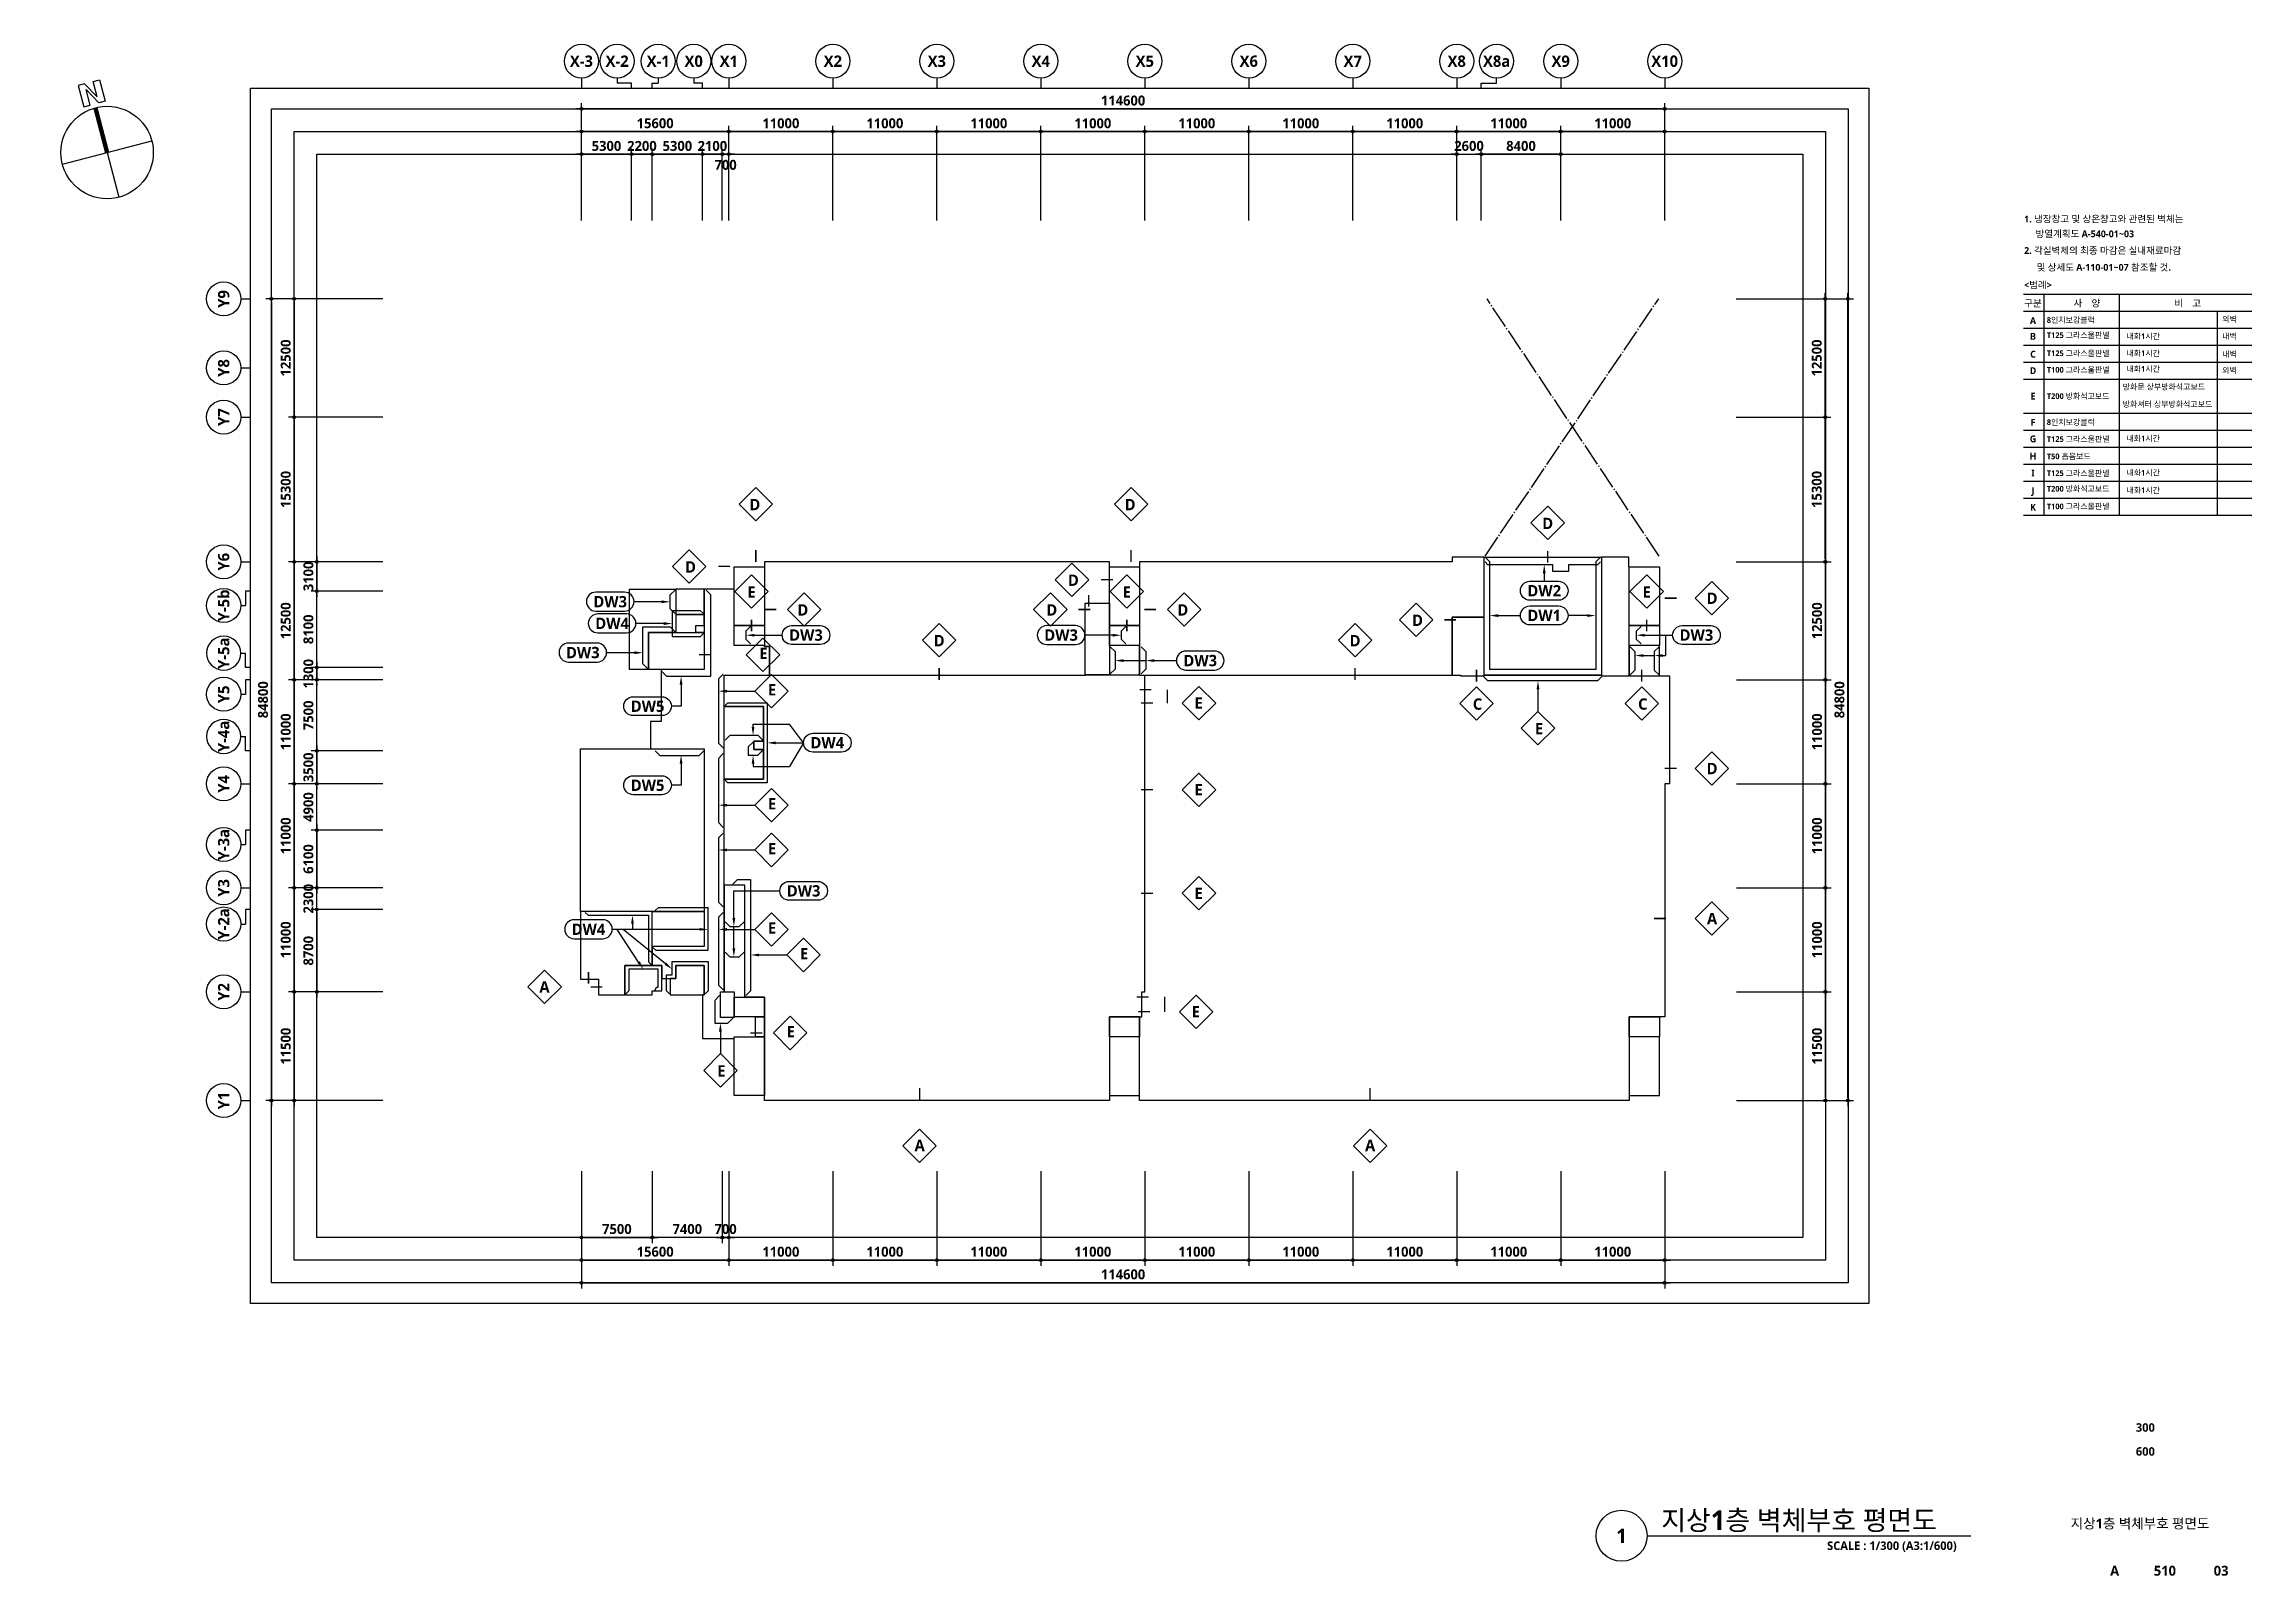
# Model space of a CAD drawing. Header units: millimetres. Extents: x 10941 to 190005487, y 7641 to 455456909.
# Drawn here: x 514941 to 748500, y 7641 to 169666 of the extents above; entities that cross this region are included whole.
import ezdxf
from ezdxf.enums import TextEntityAlignment as Align

# ---------------------------------------------------------------- set-up
doc = ezdxf.new("R2010")
doc.units = ezdxf.units.MM
doc.header["$LTSCALE"] = 400
doc.header["$MEASUREMENT"] = 0
doc.header["$PDSIZE"] = -10
doc.linetypes.add('STD_SHAFT', pattern=[7.3, 6, -0.5, 0.3, -0.5])
doc.layers.get('0').update_dxf_attribs({"linetype": 'CONTINUOUS'})
doc.layers.get('Defpoints').update_dxf_attribs({"color": 153, "linetype": 'CONTINUOUS'})
for name, color, linetype in [('A-ANNO-SYMB', 7, 'CONTINUOUS'), ('A-ANNO-TEXT1', 7, 'CONTINUOUS'), ('A-ANNO-TITL', 7, 'CONTINUOUS'), ('A-FLOR-OPEN-BELO', 6, 'STD_SHAFT'), ('A-ST-AXIS-BUB', 7, 'CONTINUOUS'), ('A-ST-AXIS-DIM', 7, 'CONTINUOUS'), ('A-TEXT2', 3, 'CONTINUOUS'), ('AA-MARK', 2, 'CONTINUOUS'), ('AA-SYMB', 4, 'CONTINUOUS'), ('AA-XXXX-TXT1', 2, 'CONTINUOUS'), ('T', 3, 'CONTINUOUS'), ('X-SEC-종$0$A-ST-AXIS-BUB', 7, 'CONTINUOUS')]:
    doc.layers.add(name, color=color, linetype=linetype)
doc.layers.add('Defpoint', color=161, linetype='CONTINUOUS', plot=False)
doc.layers.add('면적', color=210, linetype='CONTINUOUS', plot=False)
doc.styles.add('2020음성 1차', font='')
doc.styles.add('SH_대대리576', font='')
doc.styles.get('2020음성 1차').set_extended_font_data('NanumGothic', bold=True)
doc.styles.get('SH_대대리576').set_extended_font_data('NanumGothic', bold=True)
doc.dimstyles.new('SHP 600', dxfattribs={"dimscale": 300, "dimtxt": 3.5, "dimasz": 1, "dimexe": 2, "dimexo": 2, "dimgap": 1, "dimtad": 1, "dimdec": 0, "dimzin": 0, "dimdsep": 46, "dimtxsty": 'SH_대대리576', "dimblk": 'DIMDOT', "dimcen": 0.09, "dimclrt": 3, "dimadec": 0, "dimazin": 1, "dimtfac": 1, "dimtdec": 0, "dimtix": 1, "dimtmove": 2, "dimatfit": 0, "dimldrblk": 'DIMDOT', "dimfxl": 1, "dimtolj": 1, "dimtzin": 0, "dimarcsym": 0})

msp = doc.modelspace()

# ---------------------------------------------------------------- texts
at = {"layer": 'A-ANNO-TEXT1', "style": 'SH_대대리576'}
for s, p in [('X-3', (571781.8, 167866.3)), ('X-2', (575558.9, 167866.3)), ('X-1', (579904.7, 167866.3)), ('X0', (583658.9, 167866.3)), ('X1', (587381.8, 167866.3)), ('X2', (598381.8, 167866.3)), ('X3', (609381.8, 167866.3)), ('X4', (620381.8, 167866.3)), ('X5', (631381.8, 167866.3)), ('X6', (642381.8, 167866.3)), ('X7', (653381.8, 167866.3)), ('X8', (664381.8, 167866.3)), ('X8a', (668604.7, 167866.3)), ('X9', (675381.8, 167866.3)), ('X10', (686381.8, 167866.3))]:
    msp.add_text(s, height=1200, dxfattribs=at).set_placement(p, align=Align.MIDDLE_CENTER)
for s, p in [('Y9', (533931.8, 142716.3)), ('Y8', (533931.8, 135416.3)), ('Y7', (533931.8, 130216.3)), ('Y6', (533931.8, 114916.3)), ('Y-5b', (533931.8, 110293.4)), ('Y-5a', (533931.8, 105239.2)), ('Y5', (533931.8, 100893.4)), ('Y-4a', (533931.8, 96439.2)), ('Y4', (533931.8, 91416.3)), ('Y-3a', (533931.8, 84993.4)), ('Y3', (533931.8, 80416.3)), ('Y-2a', (533931.8, 76593.4)), ('Y2', (533931.8, 69416.3)), ('Y1', (533931.8, 57916.3))]:
    msp.add_text(s, height=1200, rotation=90, dxfattribs=at).set_placement(p, align=Align.MIDDLE_CENTER)
at = {"layer": 'A-ANNO-TITL', "style": 'SH_대대리576'}
for s, height, p in [('300', 900, (737235.5, 23333.4)), ('600', 900, (737235.5, 20800.2)), ('지상1층 벽체부호 평면도', 1050, (736670.3, 13191.8)), ('A', 1050, (733987.6, 8181.3)), ('510', 1050, (739300.8, 8181.3)), ('03', 1050, (745247.3, 8181.3))]:
    msp.add_text(s, height=height, dxfattribs=at).set_placement(p, align=Align.MIDDLE)
at = {"layer": 'A-TEXT2', "style": '2020음성 1차'}
for s, p in [('D', (590124.8, 120963.4, 103000)), ('D', (629824.8, 120963.4, 103000)), ('D', (674001.3, 118966)), ('D', (583323.5, 114367.5, 103000)), ('E', (589775.8, 111706.3, 103000)), ('D', (623823.5, 112963.1, 103000)), ('E', (629475.8, 111706.3, 103000)), ('DW2', (673637.7, 111846.7, 103000)), ('E', (684475.8, 111706.3, 103000)), ('DW3', (574826.3, 110693.9, 103000)), ('D', (595205.5, 109816, 103000)), ('D', (621536.6, 109816, 103000)), ('D', (635401.8, 109816, 103000)), ('DW1', (673637.7, 109233.9, 103000)), ('D', (691393.7, 111053, 103000)), ('DW4', (575026.3, 108393.9, 103000)), ('DW3', (595537.4, 107158.9, 103000)), ('DW3', (622526.3, 107158.9, 103000)), ('D', (660236.6, 108717.5)), ('DW3', (689737.4, 107158.9, 103000)), ('DW3', (571926.3, 105308.5, 103000)), ('E', (591040.2, 105218.4, 103000)), ('D', (609626.3, 106566, -103000)), ('D', (653626.3, 106566, -103000)), ('DW3', (637249.6, 104458.1, 103000)), ('E', (591940.2, 101366.6, 103000)), ('E', (637076.5, 99966.3, 103000)), ('C', (666579.9, 99862.4, 103000)), ('C', (684063.8, 99862.4, 103000)), ('DW5', (578781.5, 99634.7)), ('DW4', (597792.4, 95771.4, 103000)), ('E', (673083.4, 97258.5, 103000)), ('D', (691393.7, 93040, 103000)), ('DW5', (578781.5, 91271.6)), ('E', (637076.5, 90794.2, 103000)), ('E', (591940.2, 89306.8, 206000)), ('E', (591940.2, 84566.6, 103000)), ('DW3', (595287.4, 80101.5, 103000)), ('E', (637076.5, 79845.9, 103000)), ('A', (691393.7, 77166.9, 103000)), ('DW4', (572526.3, 76040.8, 103000)), ('E', (591940.2, 76166.6, 103000)), ('E', (595340.2, 73460.7, 103000)), ('A', (567869.9, 69931.9, 103000)), ('E', (636776.5, 67313.2, 103000)), ('E', (593927.7, 65210.1, 103000)), ('E', (586588.8, 61058.5, 103000)), ('A', (607562, 53160.9, 103000)), ('A', (655222, 53160.9, 103000))]:
    msp.add_text(s, height=1200, dxfattribs=at).set_placement(p, align=Align.MIDDLE_CENTER)
at = {"layer": 'T', "style": '2020음성 1차'}
for s, height, p in [('1. 냉장창고 및 상온창고와 관련된 벽체는 ', 720, (724410, 151173.3)), ('방열계획도 A-540-01~03', 720, (725617.6, 149599.3)), ('2. 각실벽체의 최종 마감은 실내재료마감  ', 720, (724410, 147839.1)), ('및 상세도 A-110-01~07 참조할 것. ', 720, (725729.9, 146058.7)), ('<범례>', 720, (724410, 144189.8)), ('8인치보강블럭', 600, (726808.5, 140484.5)), ('외벽', 600, (745360.2, 140571.7)), ('T125 그라스울판넬', 600, (726808.5, 138885.1)), ('내화1시간', 600, (735234.1, 138764.1)), ('내벽', 600, (745360.2, 138764.1)), ('T125 그라스울판넬', 600, (726808.5, 136967.4)), ('T100 그라스울판넬', 600, (726808.5, 135215.9)), ('내화1시간', 600, (735234.1, 136970.1)), ('내화1시간', 600, (735234.1, 135309.7)), ('외벽', 600, (745360.2, 135155.1)), ('내벽', 600, (745360.2, 136877.2)), ('방화문 상부방화석고보드', 600, (734839, 133418.5)), ('T200 방화석고보드', 600, (726808.5, 132430.5)), ('방화셔터 상부방화석고보드', 600, (734839, 131586.3)), ('8인치보강블럭', 600, (726808.5, 129674.9)), ('T125 그라스울판넬', 600, (726808.5, 127895.2)), ('T50 흡음보드', 600, (726808.5, 126064.3)), ('내화1시간', 600, (735234.1, 127948.7)), ('T125 그라스울판넬', 600, (726808.5, 124279.7)), ('내화1시간', 600, (735234.1, 124333.2)), ('T200 방화석고보드', 600, (726808.5, 122631.8)), ('내화1시간', 600, (735234.1, 122471.5)), ('T100 그라스울판넬', 600, (726808.5, 120769.7))]:
    msp.add_text(s, height=height, dxfattribs=at).set_placement(p, align=Align.MIDDLE_LEFT)
for s, p in [('구분', (725348.4, 142255.5)), ('사    양', (731047.2, 142255.5)), ('비    고', (741711.3, 142255.5)), ('A', (725348.4, 140411.6)), ('B', (725348.4, 138756.4)), ('D', (725348.4, 135130)), ('C', (725348.4, 136868.4)), ('E', (725348.4, 132430.5)), ('F', (725348.4, 129666)), ('G', (725348.4, 127910.3)), ('H', (725348.4, 126079.4)), ('I', (725348.4, 124294.9)), ('J', (725348.4, 122433.1)), ('K', (725348.4, 120679.4))]:
    msp.add_text(s, height=720, dxfattribs=at).set_placement(p, align=Align.MIDDLE_CENTER)

# ---------------------------------------------------------------- blocks, each defined once
blk = doc.blocks.new('DIMDOT')
at = {"color": 0}
blk.add_line((-2, 0), (2, 0), dxfattribs=at)
for radius in [0.5, 0.25]:
    blk.add_circle((0, 0), radius, dxfattribs=at)
blk = doc.blocks.new('*D24')
at = {"layer": 'A-ST-AXIS-DIM', "color": 0, "lineweight": -2}
for p, q in [((571782, 151016), (571782, 163416)), ((686082, 162816), (572082, 162816)), ((686382, 151016), (686382, 163416))]:
    blk.add_line(p, q, dxfattribs=at)
at = {"layer": 'Defpoints', "color": 0}
for p in [(571782, 162816), (571782, 150416), (686382, 150416)]:
    blk.add_point(p, dxfattribs=at)
at = {"layer": 'A-ST-AXIS-DIM', "color": 0, "linetype": 'ByBlock', "lineweight": -2, "xscale": 300, "yscale": 300, "zscale": 300, "rotation": 180}
blk.add_blockref('DIMDOT', (571782, 162816), dxfattribs=at)
at = {"layer": 'A-ST-AXIS-DIM', "color": 0, "linetype": 'ByBlock', "lineweight": -2, "xscale": 300, "yscale": 300, "zscale": 300}
blk.add_blockref('DIMDOT', (686382, 162816), dxfattribs=at)
at = {"layer": 'A-ST-AXIS-DIM', "color": 3, "insert": (629082, 163696), "char_height": 1050, "attachment_point": 5, "style": 'SH_대대리576'}
blk.add_mtext('\\A1;114600', dxfattribs=at)
blk = doc.blocks.new('*D25')
at = {"layer": 'A-ST-AXIS-DIM', "color": 0, "lineweight": -2}
for p, q in [((587382, 151016), (587382, 161016)), ((598082, 160416), (587682, 160416)), ((598382, 151016), (598382, 161016))]:
    blk.add_line(p, q, dxfattribs=at)
at = {"layer": 'Defpoints', "color": 0}
for p in [(587382, 160416), (587382, 150416), (598382, 150416)]:
    blk.add_point(p, dxfattribs=at)
at = {"layer": 'A-ST-AXIS-DIM', "color": 0, "linetype": 'ByBlock', "lineweight": -2, "xscale": 300, "yscale": 300, "zscale": 300, "rotation": 180}
blk.add_blockref('DIMDOT', (587382, 160416), dxfattribs=at)
at = {"layer": 'A-ST-AXIS-DIM', "color": 0, "linetype": 'ByBlock', "lineweight": -2, "xscale": 300, "yscale": 300, "zscale": 300}
blk.add_blockref('DIMDOT', (598382, 160416), dxfattribs=at)
at = {"layer": 'A-ST-AXIS-DIM', "color": 3, "insert": (592882, 161292), "char_height": 1050, "attachment_point": 5, "style": 'SH_대대리576'}
blk.add_mtext('\\A1;11000', dxfattribs=at)
blk = doc.blocks.new('*D26')
at = {"layer": 'A-ST-AXIS-DIM', "color": 0, "lineweight": -2}
for p, q in [((598382, 151016), (598382, 161016)), ((609082, 160416), (598682, 160416)), ((609382, 151016), (609382, 161016))]:
    blk.add_line(p, q, dxfattribs=at)
at = {"layer": 'Defpoints', "color": 0}
for p in [(598382, 160416), (598382, 150416), (609382, 150416)]:
    blk.add_point(p, dxfattribs=at)
at = {"layer": 'A-ST-AXIS-DIM', "color": 0, "linetype": 'ByBlock', "lineweight": -2, "xscale": 300, "yscale": 300, "zscale": 300, "rotation": 180}
blk.add_blockref('DIMDOT', (598382, 160416), dxfattribs=at)
at = {"layer": 'A-ST-AXIS-DIM', "color": 0, "linetype": 'ByBlock', "lineweight": -2, "xscale": 300, "yscale": 300, "zscale": 300}
blk.add_blockref('DIMDOT', (609382, 160416), dxfattribs=at)
at = {"layer": 'A-ST-AXIS-DIM', "color": 3, "insert": (603882, 161292), "char_height": 1050, "attachment_point": 5, "style": 'SH_대대리576'}
blk.add_mtext('\\A1;11000', dxfattribs=at)
blk = doc.blocks.new('*D27')
at = {"layer": 'A-ST-AXIS-DIM', "color": 0, "lineweight": -2}
for p, q in [((609382, 151016), (609382, 161016)), ((620082, 160416), (609682, 160416)), ((620382, 151016), (620382, 161016))]:
    blk.add_line(p, q, dxfattribs=at)
at = {"layer": 'Defpoints', "color": 0}
for p in [(609382, 160416), (609382, 150416), (620382, 150416)]:
    blk.add_point(p, dxfattribs=at)
at = {"layer": 'A-ST-AXIS-DIM', "color": 0, "linetype": 'ByBlock', "lineweight": -2, "xscale": 300, "yscale": 300, "zscale": 300, "rotation": 180}
blk.add_blockref('DIMDOT', (609382, 160416), dxfattribs=at)
at = {"layer": 'A-ST-AXIS-DIM', "color": 0, "linetype": 'ByBlock', "lineweight": -2, "xscale": 300, "yscale": 300, "zscale": 300}
blk.add_blockref('DIMDOT', (620382, 160416), dxfattribs=at)
at = {"layer": 'A-ST-AXIS-DIM', "color": 3, "insert": (614882, 161292), "char_height": 1050, "attachment_point": 5, "style": 'SH_대대리576'}
blk.add_mtext('\\A1;11000', dxfattribs=at)
blk = doc.blocks.new('*D28')
at = {"layer": 'A-ST-AXIS-DIM', "color": 0, "lineweight": -2}
for p, q in [((620382, 151016), (620382, 161016)), ((631082, 160416), (620682, 160416)), ((631382, 151016), (631382, 161016))]:
    blk.add_line(p, q, dxfattribs=at)
at = {"layer": 'Defpoints', "color": 0}
for p in [(620382, 160416), (620382, 150416), (631382, 150416)]:
    blk.add_point(p, dxfattribs=at)
at = {"layer": 'A-ST-AXIS-DIM', "color": 0, "linetype": 'ByBlock', "lineweight": -2, "xscale": 300, "yscale": 300, "zscale": 300, "rotation": 180}
blk.add_blockref('DIMDOT', (620382, 160416), dxfattribs=at)
at = {"layer": 'A-ST-AXIS-DIM', "color": 0, "linetype": 'ByBlock', "lineweight": -2, "xscale": 300, "yscale": 300, "zscale": 300}
blk.add_blockref('DIMDOT', (631382, 160416), dxfattribs=at)
at = {"layer": 'A-ST-AXIS-DIM', "color": 3, "insert": (625882, 161292), "char_height": 1050, "attachment_point": 5, "style": 'SH_대대리576'}
blk.add_mtext('\\A1;11000', dxfattribs=at)
blk = doc.blocks.new('*D29')
at = {"layer": 'A-ST-AXIS-DIM', "color": 0, "lineweight": -2}
for p, q in [((631382, 151016), (631382, 161016)), ((642082, 160416), (631682, 160416)), ((642382, 151016), (642382, 161016))]:
    blk.add_line(p, q, dxfattribs=at)
at = {"layer": 'Defpoints', "color": 0}
for p in [(631382, 160416), (631382, 150416), (642382, 150416)]:
    blk.add_point(p, dxfattribs=at)
at = {"layer": 'A-ST-AXIS-DIM', "color": 0, "linetype": 'ByBlock', "lineweight": -2, "xscale": 300, "yscale": 300, "zscale": 300, "rotation": 180}
blk.add_blockref('DIMDOT', (631382, 160416), dxfattribs=at)
at = {"layer": 'A-ST-AXIS-DIM', "color": 0, "linetype": 'ByBlock', "lineweight": -2, "xscale": 300, "yscale": 300, "zscale": 300}
blk.add_blockref('DIMDOT', (642382, 160416), dxfattribs=at)
at = {"layer": 'A-ST-AXIS-DIM', "color": 3, "insert": (636882, 161292), "char_height": 1050, "attachment_point": 5, "style": 'SH_대대리576'}
blk.add_mtext('\\A1;11000', dxfattribs=at)
blk = doc.blocks.new('*D30')
at = {"layer": 'A-ST-AXIS-DIM', "color": 0, "lineweight": -2}
for p, q in [((642382, 151016), (642382, 161016)), ((653082, 160416), (642682, 160416)), ((653382, 151016), (653382, 161016))]:
    blk.add_line(p, q, dxfattribs=at)
at = {"layer": 'Defpoints', "color": 0}
for p in [(642382, 160416), (642382, 150416), (653382, 150416)]:
    blk.add_point(p, dxfattribs=at)
at = {"layer": 'A-ST-AXIS-DIM', "color": 0, "linetype": 'ByBlock', "lineweight": -2, "xscale": 300, "yscale": 300, "zscale": 300, "rotation": 180}
blk.add_blockref('DIMDOT', (642382, 160416), dxfattribs=at)
at = {"layer": 'A-ST-AXIS-DIM', "color": 0, "linetype": 'ByBlock', "lineweight": -2, "xscale": 300, "yscale": 300, "zscale": 300}
blk.add_blockref('DIMDOT', (653382, 160416), dxfattribs=at)
at = {"layer": 'A-ST-AXIS-DIM', "color": 3, "insert": (647882, 161292), "char_height": 1050, "attachment_point": 5, "style": 'SH_대대리576'}
blk.add_mtext('\\A1;11000', dxfattribs=at)
blk = doc.blocks.new('*D31')
at = {"layer": 'A-ST-AXIS-DIM', "color": 0, "lineweight": -2}
for p, q in [((653382, 151016), (653382, 161016)), ((664082, 160416), (653682, 160416)), ((664382, 151016), (664382, 161016))]:
    blk.add_line(p, q, dxfattribs=at)
at = {"layer": 'Defpoints', "color": 0}
for p in [(653382, 160416), (653382, 150416), (664382, 150416)]:
    blk.add_point(p, dxfattribs=at)
at = {"layer": 'A-ST-AXIS-DIM', "color": 0, "linetype": 'ByBlock', "lineweight": -2, "xscale": 300, "yscale": 300, "zscale": 300, "rotation": 180}
blk.add_blockref('DIMDOT', (653382, 160416), dxfattribs=at)
at = {"layer": 'A-ST-AXIS-DIM', "color": 0, "linetype": 'ByBlock', "lineweight": -2, "xscale": 300, "yscale": 300, "zscale": 300}
blk.add_blockref('DIMDOT', (664382, 160416), dxfattribs=at)
at = {"layer": 'A-ST-AXIS-DIM', "color": 3, "insert": (658882, 161292), "char_height": 1050, "attachment_point": 5, "style": 'SH_대대리576'}
blk.add_mtext('\\A1;11000', dxfattribs=at)
blk = doc.blocks.new('*D32')
at = {"layer": 'A-ST-AXIS-DIM', "color": 0, "lineweight": -2}
for p, q in [((664382, 151016), (664382, 161016)), ((675082, 160416), (664682, 160416)), ((675382, 151016), (675382, 161016))]:
    blk.add_line(p, q, dxfattribs=at)
at = {"layer": 'Defpoints', "color": 0}
for p in [(664382, 160416), (664382, 150416), (675382, 150416)]:
    blk.add_point(p, dxfattribs=at)
at = {"layer": 'A-ST-AXIS-DIM', "color": 0, "linetype": 'ByBlock', "lineweight": -2, "xscale": 300, "yscale": 300, "zscale": 300, "rotation": 180}
blk.add_blockref('DIMDOT', (664382, 160416), dxfattribs=at)
at = {"layer": 'A-ST-AXIS-DIM', "color": 0, "linetype": 'ByBlock', "lineweight": -2, "xscale": 300, "yscale": 300, "zscale": 300}
blk.add_blockref('DIMDOT', (675382, 160416), dxfattribs=at)
at = {"layer": 'A-ST-AXIS-DIM', "color": 3, "insert": (669882, 161292), "char_height": 1050, "attachment_point": 5, "style": 'SH_대대리576'}
blk.add_mtext('\\A1;11000', dxfattribs=at)
blk = doc.blocks.new('*D33')
at = {"layer": 'A-ST-AXIS-DIM', "color": 0, "lineweight": -2}
for p, q in [((675382, 151016), (675382, 161016)), ((686082, 160416), (675682, 160416)), ((686382, 151016), (686382, 161016))]:
    blk.add_line(p, q, dxfattribs=at)
at = {"layer": 'Defpoints', "color": 0}
for p in [(675382, 160416), (675382, 150416), (686382, 150416)]:
    blk.add_point(p, dxfattribs=at)
at = {"layer": 'A-ST-AXIS-DIM', "color": 0, "linetype": 'ByBlock', "lineweight": -2, "xscale": 300, "yscale": 300, "zscale": 300, "rotation": 180}
blk.add_blockref('DIMDOT', (675382, 160416), dxfattribs=at)
at = {"layer": 'A-ST-AXIS-DIM', "color": 0, "linetype": 'ByBlock', "lineweight": -2, "xscale": 300, "yscale": 300, "zscale": 300}
blk.add_blockref('DIMDOT', (686382, 160416), dxfattribs=at)
at = {"layer": 'A-ST-AXIS-DIM', "color": 3, "insert": (680882, 161292), "char_height": 1050, "attachment_point": 5, "style": 'SH_대대리576'}
blk.add_mtext('\\A1;11000', dxfattribs=at)
blk = doc.blocks.new('*D34')
at = {"layer": 'A-ST-AXIS-DIM', "color": 0, "lineweight": -2}
for p, q in [((571782, 151016), (571782, 161016)), ((587082, 160416), (572082, 160416)), ((587382, 151016), (587382, 161016))]:
    blk.add_line(p, q, dxfattribs=at)
at = {"layer": 'Defpoints', "color": 0}
for p in [(571782, 160416), (571782, 150416), (587382, 150416)]:
    blk.add_point(p, dxfattribs=at)
at = {"layer": 'A-ST-AXIS-DIM', "color": 0, "linetype": 'ByBlock', "lineweight": -2, "xscale": 300, "yscale": 300, "zscale": 300, "rotation": 180}
blk.add_blockref('DIMDOT', (571782, 160416), dxfattribs=at)
at = {"layer": 'A-ST-AXIS-DIM', "color": 0, "linetype": 'ByBlock', "lineweight": -2, "xscale": 300, "yscale": 300, "zscale": 300}
blk.add_blockref('DIMDOT', (587382, 160416), dxfattribs=at)
at = {"layer": 'A-ST-AXIS-DIM', "color": 3, "insert": (579582, 161296), "char_height": 1050, "attachment_point": 5, "style": 'SH_대대리576'}
blk.add_mtext('\\A1;15600', dxfattribs=at)
blk = doc.blocks.new('*D105')
at = {"layer": 'A-ST-AXIS-DIM', "color": 0, "lineweight": -2}
for p, q in [((550782, 142716), (538382, 142716)), ((538982, 142416), (538982, 58216)), ((550782, 57916), (538382, 57916))]:
    blk.add_line(p, q, dxfattribs=at)
at = {"layer": 'Defpoints', "color": 0}
for p in [(551382, 142716), (538982, 57916), (551382, 57916)]:
    blk.add_point(p, dxfattribs=at)
at = {"layer": 'A-ST-AXIS-DIM', "color": 0, "linetype": 'ByBlock', "lineweight": -2, "xscale": 300, "yscale": 300, "zscale": 300}
for p, rotation in [((538982, 142716), 90), ((538982, 57916), 270)]:
    blk.add_blockref('DIMDOT', p, dxfattribs=dict(at, rotation=rotation))
at = {"layer": 'A-ST-AXIS-DIM', "color": 3, "insert": (538102, 100316), "char_height": 1050, "attachment_point": 5, "rotation": 90, "style": 'SH_대대리576'}
blk.add_mtext('\\A1;84800', dxfattribs=at)
blk = doc.blocks.new('*D106')
at = {"layer": 'A-ST-AXIS-DIM', "color": 0, "lineweight": -2}
for p, q in [((550782, 69416), (540782, 69416)), ((541382, 69116), (541382, 58216)), ((550782, 57916), (540782, 57916))]:
    blk.add_line(p, q, dxfattribs=at)
at = {"layer": 'Defpoints', "color": 0}
for p in [(551382, 69416), (541382, 57916), (551382, 57916)]:
    blk.add_point(p, dxfattribs=at)
at = {"layer": 'A-ST-AXIS-DIM', "color": 0, "linetype": 'ByBlock', "lineweight": -2, "xscale": 300, "yscale": 300, "zscale": 300}
for p, rotation in [((541382, 69416), 90), ((541382, 57916), 270)]:
    blk.add_blockref('DIMDOT', p, dxfattribs=dict(at, rotation=rotation))
at = {"layer": 'A-ST-AXIS-DIM', "color": 3, "insert": (540505, 63666), "char_height": 1050, "attachment_point": 5, "rotation": 90, "style": 'SH_대대리576'}
blk.add_mtext('\\A1;11500', dxfattribs=at)
blk = doc.blocks.new('*D107')
at = {"layer": 'A-ST-AXIS-DIM', "color": 0, "lineweight": -2}
for p, q in [((550782, 80416), (540782, 80416)), ((541382, 80116), (541382, 69716)), ((550782, 69416), (540782, 69416))]:
    blk.add_line(p, q, dxfattribs=at)
at = {"layer": 'Defpoints', "color": 0}
for p in [(551382, 80416), (541382, 69416), (551382, 69416)]:
    blk.add_point(p, dxfattribs=at)
at = {"layer": 'A-ST-AXIS-DIM', "color": 0, "linetype": 'ByBlock', "lineweight": -2, "xscale": 300, "yscale": 300, "zscale": 300}
for p, rotation in [((541382, 80416), 90), ((541382, 69416), 270)]:
    blk.add_blockref('DIMDOT', p, dxfattribs=dict(at, rotation=rotation))
at = {"layer": 'A-ST-AXIS-DIM', "color": 3, "insert": (540506, 74916), "char_height": 1050, "attachment_point": 5, "rotation": 90, "style": 'SH_대대리576'}
blk.add_mtext('\\A1;11000', dxfattribs=at)
blk = doc.blocks.new('*D108')
at = {"layer": 'A-ST-AXIS-DIM', "color": 0, "lineweight": -2}
for p, q in [((550782, 91416), (540782, 91416)), ((541382, 91116), (541382, 80716)), ((550782, 80416), (540782, 80416))]:
    blk.add_line(p, q, dxfattribs=at)
at = {"layer": 'Defpoints', "color": 0}
for p in [(551382, 91416), (541382, 80416), (551382, 80416)]:
    blk.add_point(p, dxfattribs=at)
at = {"layer": 'A-ST-AXIS-DIM', "color": 0, "linetype": 'ByBlock', "lineweight": -2, "xscale": 300, "yscale": 300, "zscale": 300}
for p, rotation in [((541382, 91416), 90), ((541382, 80416), 270)]:
    blk.add_blockref('DIMDOT', p, dxfattribs=dict(at, rotation=rotation))
at = {"layer": 'A-ST-AXIS-DIM', "color": 3, "insert": (540506, 85916), "char_height": 1050, "attachment_point": 5, "rotation": 90, "style": 'SH_대대리576'}
blk.add_mtext('\\A1;11000', dxfattribs=at)
blk = doc.blocks.new('*D109')
at = {"layer": 'A-ST-AXIS-DIM', "color": 0, "lineweight": -2}
for p, q in [((550782, 102416), (540782, 102416)), ((541382, 102116), (541382, 91716)), ((550782, 91416), (540782, 91416))]:
    blk.add_line(p, q, dxfattribs=at)
at = {"layer": 'Defpoints', "color": 0}
for p in [(551382, 102416), (541382, 91416), (551382, 91416)]:
    blk.add_point(p, dxfattribs=at)
at = {"layer": 'A-ST-AXIS-DIM', "color": 0, "linetype": 'ByBlock', "lineweight": -2, "xscale": 300, "yscale": 300, "zscale": 300}
for p, rotation in [((541382, 102416), 90), ((541382, 91416), 270)]:
    blk.add_blockref('DIMDOT', p, dxfattribs=dict(at, rotation=rotation))
at = {"layer": 'A-ST-AXIS-DIM', "color": 3, "insert": (540506, 96916), "char_height": 1050, "attachment_point": 5, "rotation": 90, "style": 'SH_대대리576'}
blk.add_mtext('\\A1;11000', dxfattribs=at)
blk = doc.blocks.new('*D110')
at = {"layer": 'A-ST-AXIS-DIM', "color": 0, "lineweight": -2}
for p, q in [((550782, 114916), (540782, 114916)), ((541382, 114616), (541382, 102716)), ((550782, 102416), (540782, 102416))]:
    blk.add_line(p, q, dxfattribs=at)
at = {"layer": 'Defpoints', "color": 0}
for p in [(551382, 114916), (541382, 102416), (551382, 102416)]:
    blk.add_point(p, dxfattribs=at)
at = {"layer": 'A-ST-AXIS-DIM', "color": 0, "linetype": 'ByBlock', "lineweight": -2, "xscale": 300, "yscale": 300, "zscale": 300}
for p, rotation in [((541382, 114916), 90), ((541382, 102416), 270)]:
    blk.add_blockref('DIMDOT', p, dxfattribs=dict(at, rotation=rotation))
at = {"layer": 'A-ST-AXIS-DIM', "color": 3, "insert": (540503, 108666), "char_height": 1050, "attachment_point": 5, "rotation": 90, "style": 'SH_대대리576'}
blk.add_mtext('\\A1;12500', dxfattribs=at)
blk = doc.blocks.new('*D111')
at = {"layer": 'A-ST-AXIS-DIM', "color": 0, "lineweight": -2}
for p, q in [((550782, 130216), (540782, 130216)), ((541382, 129916), (541382, 115216)), ((550782, 114916), (540782, 114916))]:
    blk.add_line(p, q, dxfattribs=at)
at = {"layer": 'Defpoints', "color": 0}
for p in [(551382, 130216), (541382, 114916), (551382, 114916)]:
    blk.add_point(p, dxfattribs=at)
at = {"layer": 'A-ST-AXIS-DIM', "color": 0, "linetype": 'ByBlock', "lineweight": -2, "xscale": 300, "yscale": 300, "zscale": 300}
for p, rotation in [((541382, 130216), 90), ((541382, 114916), 270)]:
    blk.add_blockref('DIMDOT', p, dxfattribs=dict(at, rotation=rotation))
at = {"layer": 'A-ST-AXIS-DIM', "color": 3, "insert": (540502, 122566), "char_height": 1050, "attachment_point": 5, "rotation": 90, "style": 'SH_대대리576'}
blk.add_mtext('\\A1;15300', dxfattribs=at)
blk = doc.blocks.new('*D112')
at = {"layer": 'A-ST-AXIS-DIM', "color": 0, "lineweight": -2}
for p, q in [((550782, 142716), (540782, 142716)), ((541382, 142416), (541382, 130516)), ((550782, 130216), (540782, 130216))]:
    blk.add_line(p, q, dxfattribs=at)
at = {"layer": 'Defpoints', "color": 0}
for p in [(551382, 142716), (541382, 130216), (551382, 130216)]:
    blk.add_point(p, dxfattribs=at)
at = {"layer": 'A-ST-AXIS-DIM', "color": 0, "linetype": 'ByBlock', "lineweight": -2, "xscale": 300, "yscale": 300, "zscale": 300}
for p, rotation in [((541382, 142716), 90), ((541382, 130216), 270)]:
    blk.add_blockref('DIMDOT', p, dxfattribs=dict(at, rotation=rotation))
at = {"layer": 'A-ST-AXIS-DIM', "color": 3, "insert": (540503, 136466), "char_height": 1050, "attachment_point": 5, "rotation": 90, "style": 'SH_대대리576'}
blk.add_mtext('\\A1;12500', dxfattribs=at)
blk = doc.blocks.new('*D271')
at = {"layer": 'A-ST-AXIS-DIM', "color": 0, "lineweight": -2}
for p, q in [((693957, 142716), (703957, 142716)), ((703357, 130516), (703357, 142416)), ((693957, 130216), (703957, 130216))]:
    blk.add_line(p, q, dxfattribs=at)
at = {"layer": 'Defpoints', "color": 0}
for p in [(693357, 142716), (703357, 142716), (693357, 130216)]:
    blk.add_point(p, dxfattribs=at)
at = {"layer": 'A-ST-AXIS-DIM', "color": 0, "linetype": 'ByBlock', "lineweight": -2, "xscale": 300, "yscale": 300, "zscale": 300}
for p, rotation in [((703357, 142716), 90), ((703357, 130216), 270)]:
    blk.add_blockref('DIMDOT', p, dxfattribs=dict(at, rotation=rotation))
at = {"layer": 'A-ST-AXIS-DIM', "color": 3, "insert": (702478, 136466), "char_height": 1050, "attachment_point": 5, "rotation": 90, "style": 'SH_대대리576'}
blk.add_mtext('\\A1;12500', dxfattribs=at)
blk = doc.blocks.new('*D272')
at = {"layer": 'A-ST-AXIS-DIM', "color": 0, "lineweight": -2}
for p, q in [((693957, 130216), (703957, 130216)), ((703357, 115216), (703357, 129916)), ((693957, 114916), (703957, 114916))]:
    blk.add_line(p, q, dxfattribs=at)
at = {"layer": 'Defpoints', "color": 0}
for p in [(693357, 130216), (703357, 130216), (693357, 114916)]:
    blk.add_point(p, dxfattribs=at)
at = {"layer": 'A-ST-AXIS-DIM', "color": 0, "linetype": 'ByBlock', "lineweight": -2, "xscale": 300, "yscale": 300, "zscale": 300}
for p, rotation in [((703357, 130216), 90), ((703357, 114916), 270)]:
    blk.add_blockref('DIMDOT', p, dxfattribs=dict(at, rotation=rotation))
at = {"layer": 'A-ST-AXIS-DIM', "color": 3, "insert": (702477, 122566), "char_height": 1050, "attachment_point": 5, "rotation": 90, "style": 'SH_대대리576'}
blk.add_mtext('\\A1;15300', dxfattribs=at)
blk = doc.blocks.new('*D273')
at = {"layer": 'A-ST-AXIS-DIM', "color": 0, "lineweight": -2}
for p, q in [((693982, 114916), (703982, 114916)), ((703382, 102716), (703382, 114616)), ((693982, 102416), (703982, 102416))]:
    blk.add_line(p, q, dxfattribs=at)
at = {"layer": 'Defpoints', "color": 0}
for p in [(693382, 114916), (703382, 114916), (693382, 102416)]:
    blk.add_point(p, dxfattribs=at)
at = {"layer": 'A-ST-AXIS-DIM', "color": 0, "linetype": 'ByBlock', "lineweight": -2, "xscale": 300, "yscale": 300, "zscale": 300}
for p, rotation in [((703382, 114916), 90), ((703382, 102416), 270)]:
    blk.add_blockref('DIMDOT', p, dxfattribs=dict(at, rotation=rotation))
at = {"layer": 'A-ST-AXIS-DIM', "color": 3, "insert": (702503, 108666), "char_height": 1050, "attachment_point": 5, "rotation": 90, "style": 'SH_대대리576'}
blk.add_mtext('\\A1;12500', dxfattribs=at)
blk = doc.blocks.new('*D276')
at = {"layer": 'A-ST-AXIS-DIM', "color": 0, "lineweight": -2}
for p, q in [((693982, 102416), (703982, 102416)), ((703382, 91716), (703382, 102116)), ((693982, 91416), (703982, 91416))]:
    blk.add_line(p, q, dxfattribs=at)
at = {"layer": 'Defpoints', "color": 0}
for p in [(693382, 102416), (703382, 102416), (693382, 91416)]:
    blk.add_point(p, dxfattribs=at)
at = {"layer": 'A-ST-AXIS-DIM', "color": 0, "linetype": 'ByBlock', "lineweight": -2, "xscale": 300, "yscale": 300, "zscale": 300}
for p, rotation in [((703382, 102416), 90), ((703382, 91416), 270)]:
    blk.add_blockref('DIMDOT', p, dxfattribs=dict(at, rotation=rotation))
at = {"layer": 'A-ST-AXIS-DIM', "color": 3, "insert": (702506, 96916), "char_height": 1050, "attachment_point": 5, "rotation": 90, "style": 'SH_대대리576'}
blk.add_mtext('\\A1;11000', dxfattribs=at)
blk = doc.blocks.new('*D277')
at = {"layer": 'A-ST-AXIS-DIM', "color": 0, "lineweight": -2}
for p, q in [((693982, 91416), (703982, 91416)), ((703382, 80716), (703382, 91116)), ((693982, 80416), (703982, 80416))]:
    blk.add_line(p, q, dxfattribs=at)
at = {"layer": 'Defpoints', "color": 0}
for p in [(693382, 91416), (703382, 91416), (693382, 80416)]:
    blk.add_point(p, dxfattribs=at)
at = {"layer": 'A-ST-AXIS-DIM', "color": 0, "linetype": 'ByBlock', "lineweight": -2, "xscale": 300, "yscale": 300, "zscale": 300}
for p, rotation in [((703382, 91416), 90), ((703382, 80416), 270)]:
    blk.add_blockref('DIMDOT', p, dxfattribs=dict(at, rotation=rotation))
at = {"layer": 'A-ST-AXIS-DIM', "color": 3, "insert": (702506, 85916), "char_height": 1050, "attachment_point": 5, "rotation": 90, "style": 'SH_대대리576'}
blk.add_mtext('\\A1;11000', dxfattribs=at)
blk = doc.blocks.new('*D278')
at = {"layer": 'A-ST-AXIS-DIM', "color": 0, "lineweight": -2}
for p, q in [((693982, 80416), (703982, 80416)), ((703382, 69716), (703382, 80116)), ((693982, 69416), (703982, 69416))]:
    blk.add_line(p, q, dxfattribs=at)
at = {"layer": 'Defpoints', "color": 0}
for p in [(693382, 80416), (703382, 80416), (693382, 69416)]:
    blk.add_point(p, dxfattribs=at)
at = {"layer": 'A-ST-AXIS-DIM', "color": 0, "linetype": 'ByBlock', "lineweight": -2, "xscale": 300, "yscale": 300, "zscale": 300}
for p, rotation in [((703382, 80416), 90), ((703382, 69416), 270)]:
    blk.add_blockref('DIMDOT', p, dxfattribs=dict(at, rotation=rotation))
at = {"layer": 'A-ST-AXIS-DIM', "color": 3, "insert": (702506, 74916), "char_height": 1050, "attachment_point": 5, "rotation": 90, "style": 'SH_대대리576'}
blk.add_mtext('\\A1;11000', dxfattribs=at)
blk = doc.blocks.new('*D279')
at = {"layer": 'A-ST-AXIS-DIM', "color": 0, "lineweight": -2}
for p, q in [((693982, 69416), (703982, 69416)), ((703382, 58216), (703382, 69116)), ((693982, 57916), (703982, 57916))]:
    blk.add_line(p, q, dxfattribs=at)
at = {"layer": 'Defpoints', "color": 0}
for p in [(693382, 69416), (703382, 69416), (693382, 57916)]:
    blk.add_point(p, dxfattribs=at)
at = {"layer": 'A-ST-AXIS-DIM', "color": 0, "linetype": 'ByBlock', "lineweight": -2, "xscale": 300, "yscale": 300, "zscale": 300}
for p, rotation in [((703382, 69416), 90), ((703382, 57916), 270)]:
    blk.add_blockref('DIMDOT', p, dxfattribs=dict(at, rotation=rotation))
at = {"layer": 'A-ST-AXIS-DIM', "color": 3, "insert": (702505, 63666), "char_height": 1050, "attachment_point": 5, "rotation": 90, "style": 'SH_대대리576'}
blk.add_mtext('\\A1;11500', dxfattribs=at)
blk = doc.blocks.new('*D280')
at = {"layer": 'A-ST-AXIS-DIM', "color": 0, "lineweight": -2}
for p, q in [((693982, 142716), (706357, 142716)), ((705757, 58216), (705757, 142416)), ((693982, 57916), (706357, 57916))]:
    blk.add_line(p, q, dxfattribs=at)
at = {"layer": 'Defpoints', "color": 0}
for p in [(693382, 142716), (705757, 142716), (693382, 57916)]:
    blk.add_point(p, dxfattribs=at)
at = {"layer": 'A-ST-AXIS-DIM', "color": 0, "linetype": 'ByBlock', "lineweight": -2, "xscale": 300, "yscale": 300, "zscale": 300}
for p, rotation in [((705757, 142716), 90), ((705757, 57916), 270)]:
    blk.add_blockref('DIMDOT', p, dxfattribs=dict(at, rotation=rotation))
at = {"layer": 'A-ST-AXIS-DIM', "color": 3, "insert": (704877, 100316), "char_height": 1050, "attachment_point": 5, "rotation": 90, "style": 'SH_대대리576'}
blk.add_mtext('\\A1;84800', dxfattribs=at)
blk = doc.blocks.new('*D281')
at = {"layer": 'A-ST-AXIS-DIM', "color": 0, "lineweight": -2}
for p, q in [((675382, 50445), (675382, 40445)), ((686382, 50445), (686382, 40445)), ((675682, 41045), (686082, 41045))]:
    blk.add_line(p, q, dxfattribs=at)
at = {"layer": 'Defpoints', "color": 0}
for p in [(675382, 51045), (686382, 51045), (686382, 41045)]:
    blk.add_point(p, dxfattribs=at)
at = {"layer": 'A-ST-AXIS-DIM', "color": 0, "linetype": 'ByBlock', "lineweight": -2, "xscale": 300, "yscale": 300, "zscale": 300, "rotation": 180}
blk.add_blockref('DIMDOT', (675382, 41045), dxfattribs=at)
at = {"layer": 'A-ST-AXIS-DIM', "color": 0, "linetype": 'ByBlock', "lineweight": -2, "xscale": 300, "yscale": 300, "zscale": 300}
blk.add_blockref('DIMDOT', (686382, 41045), dxfattribs=at)
at = {"layer": 'A-ST-AXIS-DIM', "color": 3, "insert": (680882, 41921), "char_height": 1050, "attachment_point": 5, "style": 'SH_대대리576'}
blk.add_mtext('\\A1;11000', dxfattribs=at)
blk = doc.blocks.new('*D282')
at = {"layer": 'A-ST-AXIS-DIM', "color": 0, "lineweight": -2}
for p, q in [((664382, 50445), (664382, 40445)), ((675382, 50445), (675382, 40445)), ((664682, 41045), (675082, 41045))]:
    blk.add_line(p, q, dxfattribs=at)
at = {"layer": 'Defpoints', "color": 0}
for p in [(664382, 51045), (675382, 51045), (675382, 41045)]:
    blk.add_point(p, dxfattribs=at)
at = {"layer": 'A-ST-AXIS-DIM', "color": 0, "linetype": 'ByBlock', "lineweight": -2, "xscale": 300, "yscale": 300, "zscale": 300, "rotation": 180}
blk.add_blockref('DIMDOT', (664382, 41045), dxfattribs=at)
at = {"layer": 'A-ST-AXIS-DIM', "color": 0, "linetype": 'ByBlock', "lineweight": -2, "xscale": 300, "yscale": 300, "zscale": 300}
blk.add_blockref('DIMDOT', (675382, 41045), dxfattribs=at)
at = {"layer": 'A-ST-AXIS-DIM', "color": 3, "insert": (669882, 41921), "char_height": 1050, "attachment_point": 5, "style": 'SH_대대리576'}
blk.add_mtext('\\A1;11000', dxfattribs=at)
blk = doc.blocks.new('*D283')
at = {"layer": 'A-ST-AXIS-DIM', "color": 0, "lineweight": -2}
for p, q in [((653382, 50445), (653382, 40445)), ((664382, 50445), (664382, 40445)), ((653682, 41045), (664082, 41045))]:
    blk.add_line(p, q, dxfattribs=at)
at = {"layer": 'Defpoints', "color": 0}
for p in [(653382, 51045), (664382, 51045), (664382, 41045)]:
    blk.add_point(p, dxfattribs=at)
at = {"layer": 'A-ST-AXIS-DIM', "color": 0, "linetype": 'ByBlock', "lineweight": -2, "xscale": 300, "yscale": 300, "zscale": 300, "rotation": 180}
blk.add_blockref('DIMDOT', (653382, 41045), dxfattribs=at)
at = {"layer": 'A-ST-AXIS-DIM', "color": 0, "linetype": 'ByBlock', "lineweight": -2, "xscale": 300, "yscale": 300, "zscale": 300}
blk.add_blockref('DIMDOT', (664382, 41045), dxfattribs=at)
at = {"layer": 'A-ST-AXIS-DIM', "color": 3, "insert": (658882, 41921), "char_height": 1050, "attachment_point": 5, "style": 'SH_대대리576'}
blk.add_mtext('\\A1;11000', dxfattribs=at)
blk = doc.blocks.new('*D284')
at = {"layer": 'A-ST-AXIS-DIM', "color": 0, "lineweight": -2}
for p, q in [((642382, 50445), (642382, 40445)), ((653382, 50445), (653382, 40445)), ((642682, 41045), (653082, 41045))]:
    blk.add_line(p, q, dxfattribs=at)
at = {"layer": 'Defpoints', "color": 0}
for p in [(642382, 51045), (653382, 51045), (653382, 41045)]:
    blk.add_point(p, dxfattribs=at)
at = {"layer": 'A-ST-AXIS-DIM', "color": 0, "linetype": 'ByBlock', "lineweight": -2, "xscale": 300, "yscale": 300, "zscale": 300, "rotation": 180}
blk.add_blockref('DIMDOT', (642382, 41045), dxfattribs=at)
at = {"layer": 'A-ST-AXIS-DIM', "color": 0, "linetype": 'ByBlock', "lineweight": -2, "xscale": 300, "yscale": 300, "zscale": 300}
blk.add_blockref('DIMDOT', (653382, 41045), dxfattribs=at)
at = {"layer": 'A-ST-AXIS-DIM', "color": 3, "insert": (647882, 41921), "char_height": 1050, "attachment_point": 5, "style": 'SH_대대리576'}
blk.add_mtext('\\A1;11000', dxfattribs=at)
blk = doc.blocks.new('*D285')
at = {"layer": 'A-ST-AXIS-DIM', "color": 0, "lineweight": -2}
for p, q in [((631382, 50445), (631382, 40445)), ((642382, 50445), (642382, 40445)), ((631682, 41045), (642082, 41045))]:
    blk.add_line(p, q, dxfattribs=at)
at = {"layer": 'Defpoints', "color": 0}
for p in [(631382, 51045), (642382, 51045), (642382, 41045)]:
    blk.add_point(p, dxfattribs=at)
at = {"layer": 'A-ST-AXIS-DIM', "color": 0, "linetype": 'ByBlock', "lineweight": -2, "xscale": 300, "yscale": 300, "zscale": 300, "rotation": 180}
blk.add_blockref('DIMDOT', (631382, 41045), dxfattribs=at)
at = {"layer": 'A-ST-AXIS-DIM', "color": 0, "linetype": 'ByBlock', "lineweight": -2, "xscale": 300, "yscale": 300, "zscale": 300}
blk.add_blockref('DIMDOT', (642382, 41045), dxfattribs=at)
at = {"layer": 'A-ST-AXIS-DIM', "color": 3, "insert": (636882, 41921), "char_height": 1050, "attachment_point": 5, "style": 'SH_대대리576'}
blk.add_mtext('\\A1;11000', dxfattribs=at)
blk = doc.blocks.new('*D286')
at = {"layer": 'A-ST-AXIS-DIM', "color": 0, "lineweight": -2}
for p, q in [((620382, 50445), (620382, 40445)), ((631382, 50445), (631382, 40445)), ((620682, 41045), (631082, 41045))]:
    blk.add_line(p, q, dxfattribs=at)
at = {"layer": 'Defpoints', "color": 0}
for p in [(620382, 51045), (631382, 51045), (631382, 41045)]:
    blk.add_point(p, dxfattribs=at)
at = {"layer": 'A-ST-AXIS-DIM', "color": 0, "linetype": 'ByBlock', "lineweight": -2, "xscale": 300, "yscale": 300, "zscale": 300, "rotation": 180}
blk.add_blockref('DIMDOT', (620382, 41045), dxfattribs=at)
at = {"layer": 'A-ST-AXIS-DIM', "color": 0, "linetype": 'ByBlock', "lineweight": -2, "xscale": 300, "yscale": 300, "zscale": 300}
blk.add_blockref('DIMDOT', (631382, 41045), dxfattribs=at)
at = {"layer": 'A-ST-AXIS-DIM', "color": 3, "insert": (625882, 41921), "char_height": 1050, "attachment_point": 5, "style": 'SH_대대리576'}
blk.add_mtext('\\A1;11000', dxfattribs=at)
blk = doc.blocks.new('*D287')
at = {"layer": 'A-ST-AXIS-DIM', "color": 0, "lineweight": -2}
for p, q in [((609382, 50445), (609382, 40445)), ((620382, 50445), (620382, 40445)), ((609682, 41045), (620082, 41045))]:
    blk.add_line(p, q, dxfattribs=at)
at = {"layer": 'Defpoints', "color": 0}
for p in [(609382, 51045), (620382, 51045), (620382, 41045)]:
    blk.add_point(p, dxfattribs=at)
at = {"layer": 'A-ST-AXIS-DIM', "color": 0, "linetype": 'ByBlock', "lineweight": -2, "xscale": 300, "yscale": 300, "zscale": 300, "rotation": 180}
blk.add_blockref('DIMDOT', (609382, 41045), dxfattribs=at)
at = {"layer": 'A-ST-AXIS-DIM', "color": 0, "linetype": 'ByBlock', "lineweight": -2, "xscale": 300, "yscale": 300, "zscale": 300}
blk.add_blockref('DIMDOT', (620382, 41045), dxfattribs=at)
at = {"layer": 'A-ST-AXIS-DIM', "color": 3, "insert": (614882, 41921), "char_height": 1050, "attachment_point": 5, "style": 'SH_대대리576'}
blk.add_mtext('\\A1;11000', dxfattribs=at)
blk = doc.blocks.new('*D288')
at = {"layer": 'A-ST-AXIS-DIM', "color": 0, "lineweight": -2}
for p, q in [((598382, 50445), (598382, 40445)), ((609382, 50445), (609382, 40445)), ((598682, 41045), (609082, 41045))]:
    blk.add_line(p, q, dxfattribs=at)
at = {"layer": 'Defpoints', "color": 0}
for p in [(598382, 51045), (609382, 51045), (609382, 41045)]:
    blk.add_point(p, dxfattribs=at)
at = {"layer": 'A-ST-AXIS-DIM', "color": 0, "linetype": 'ByBlock', "lineweight": -2, "xscale": 300, "yscale": 300, "zscale": 300, "rotation": 180}
blk.add_blockref('DIMDOT', (598382, 41045), dxfattribs=at)
at = {"layer": 'A-ST-AXIS-DIM', "color": 0, "linetype": 'ByBlock', "lineweight": -2, "xscale": 300, "yscale": 300, "zscale": 300}
blk.add_blockref('DIMDOT', (609382, 41045), dxfattribs=at)
at = {"layer": 'A-ST-AXIS-DIM', "color": 3, "insert": (603882, 41921), "char_height": 1050, "attachment_point": 5, "style": 'SH_대대리576'}
blk.add_mtext('\\A1;11000', dxfattribs=at)
blk = doc.blocks.new('*D289')
at = {"layer": 'A-ST-AXIS-DIM', "color": 0, "lineweight": -2}
for p, q in [((587382, 50445), (587382, 40445)), ((598382, 50445), (598382, 40445)), ((587682, 41045), (598082, 41045))]:
    blk.add_line(p, q, dxfattribs=at)
at = {"layer": 'Defpoints', "color": 0}
for p in [(587382, 51045), (598382, 51045), (598382, 41045)]:
    blk.add_point(p, dxfattribs=at)
at = {"layer": 'A-ST-AXIS-DIM', "color": 0, "linetype": 'ByBlock', "lineweight": -2, "xscale": 300, "yscale": 300, "zscale": 300, "rotation": 180}
blk.add_blockref('DIMDOT', (587382, 41045), dxfattribs=at)
at = {"layer": 'A-ST-AXIS-DIM', "color": 0, "linetype": 'ByBlock', "lineweight": -2, "xscale": 300, "yscale": 300, "zscale": 300}
blk.add_blockref('DIMDOT', (598382, 41045), dxfattribs=at)
at = {"layer": 'A-ST-AXIS-DIM', "color": 3, "insert": (592882, 41921), "char_height": 1050, "attachment_point": 5, "style": 'SH_대대리576'}
blk.add_mtext('\\A1;11000', dxfattribs=at)
blk = doc.blocks.new('*D290')
at = {"layer": 'A-ST-AXIS-DIM', "color": 0, "lineweight": -2}
for p, q in [((571782, 50445), (571782, 40445)), ((587382, 50445), (587382, 40445)), ((572082, 41045), (587082, 41045))]:
    blk.add_line(p, q, dxfattribs=at)
at = {"layer": 'Defpoints', "color": 0}
for p in [(571782, 51045), (587382, 51045), (587382, 41045)]:
    blk.add_point(p, dxfattribs=at)
at = {"layer": 'A-ST-AXIS-DIM', "color": 0, "linetype": 'ByBlock', "lineweight": -2, "xscale": 300, "yscale": 300, "zscale": 300, "rotation": 180}
blk.add_blockref('DIMDOT', (571782, 41045), dxfattribs=at)
at = {"layer": 'A-ST-AXIS-DIM', "color": 0, "linetype": 'ByBlock', "lineweight": -2, "xscale": 300, "yscale": 300, "zscale": 300}
blk.add_blockref('DIMDOT', (587382, 41045), dxfattribs=at)
at = {"layer": 'A-ST-AXIS-DIM', "color": 3, "insert": (579582, 41924), "char_height": 1050, "attachment_point": 5, "style": 'SH_대대리576'}
blk.add_mtext('\\A1;15600', dxfattribs=at)
blk = doc.blocks.new('*D295')
at = {"layer": 'A-ST-AXIS-DIM', "color": 0, "lineweight": -2}
for p, q in [((571782, 50445), (571782, 38045)), ((686382, 50445), (686382, 38045)), ((572082, 38645), (686082, 38645))]:
    blk.add_line(p, q, dxfattribs=at)
at = {"layer": 'Defpoints', "color": 0}
for p in [(571782, 51045), (686382, 51045), (686382, 38645)]:
    blk.add_point(p, dxfattribs=at)
at = {"layer": 'A-ST-AXIS-DIM', "color": 0, "linetype": 'ByBlock', "lineweight": -2, "xscale": 300, "yscale": 300, "zscale": 300, "rotation": 180}
blk.add_blockref('DIMDOT', (571782, 38645), dxfattribs=at)
at = {"layer": 'A-ST-AXIS-DIM', "color": 0, "linetype": 'ByBlock', "lineweight": -2, "xscale": 300, "yscale": 300, "zscale": 300}
blk.add_blockref('DIMDOT', (686382, 38645), dxfattribs=at)
at = {"layer": 'A-ST-AXIS-DIM', "color": 3, "insert": (629082, 39524), "char_height": 1050, "attachment_point": 5, "style": 'SH_대대리576'}
blk.add_mtext('\\A1;114600', dxfattribs=at)
blk = doc.blocks.new('dr-sy-018-D-M')
at = {"layer": 'A-ANNO-SYMB'}
for p, q in [((-1, 16.4), (-2.5, 16.4)), ((-2.5, 16.4), (-2.5, 11.4)), ((-1, 16.4), (1, 12.8)), ((-1, 15.09), (1.05, 11.4)), ((-1, 11.4), (-1, 15.09)), ((1, 12.8), (1, 16.4)), ((1, 16.4), (2.5, 16.4)), ((2.5, 16.4), (2.5, 11.4)), ((-2.5, 11.4), (-1, 11.4)), ((2.5, 11.4), (1.05, 11.4)), ((-10.5, 0), (10.5, 0)), ((0, 0), (0, -10.5))]:
    blk.add_line(p, q, dxfattribs=at)
at = {"layer": 'A-ANNO-SYMB', "const_width": 1}
blk.add_lwpolyline([(0, 10.5), (0, 0)], dxfattribs=at)
at = {"layer": 'A-ANNO-SYMB'}
blk.add_circle((0, 0), 10.5, dxfattribs=at)
blk = doc.blocks.new('G$CBA52A250')
at = {"layer": 'A-ST-AXIS-BUB'}
for p, q in [((1177, 0), (1177, 525)), ((1177, 525), (1800, 525)), ((1800, 1050), (1800, 525))]:
    blk.add_line(p, q, dxfattribs=at)
blk.add_circle((1800, 2850), 1800, dxfattribs=at)
blk = doc.blocks.new('A-ST-AXIS-BUB-1')
at = {"layer": 'A-ST-AXIS-BUB'}
blk.add_line((0, 350), (0, 0), dxfattribs=at)
blk.add_circle((0, 950), 600, dxfattribs=at)
blk = doc.blocks.new('A-ST-AXIS-BUB-2')
at = {"layer": 'X-SEC-종$0$A-ST-AXIS-BUB'}
blk.add_line((1800, 1050, -103000), (1800, 525, -103000), dxfattribs=at)
at = {"layer": 'X-SEC-종$0$A-ST-AXIS-BUB', "elevation": -103000}
blk.add_lwpolyline([(3323, 0), (3323, 525), (1800, 525)], dxfattribs=at)
at = {"layer": 'X-SEC-종$0$A-ST-AXIS-BUB'}
blk.add_circle((1800, 2850, -103000), 1800, dxfattribs=at)
blk = doc.blocks.new('G$C1D72D447')
at = {"layer": 'X-SEC-종$0$A-ST-AXIS-BUB'}
blk.add_line((1800, 1050, -103000), (1800, 525, -103000), dxfattribs=at)
at = {"layer": 'X-SEC-종$0$A-ST-AXIS-BUB', "elevation": -103000}
blk.add_lwpolyline([(2723, 0), (2723, 525), (1800, 525)], dxfattribs=at)
at = {"layer": 'X-SEC-종$0$A-ST-AXIS-BUB'}
blk.add_circle((1800, 2850, -103000), 1800, dxfattribs=at)
blk = doc.blocks.new('*D8027')
at = {"layer": 'A-ST-AXIS-DIM', "color": 0, "lineweight": -2}
for p, q in [((664082, 158016), (663782, 158016)), ((664382, 151016), (664382, 158616)), ((664382, 158016), (666982, 158016)), ((666982, 151016), (666982, 158616)), ((667282, 158016), (667582, 158016))]:
    blk.add_line(p, q, dxfattribs=at)
at = {"layer": 'Defpoints', "color": 0}
for p in [(666982, 158016), (664382, 150416), (666982, 150416)]:
    blk.add_point(p, dxfattribs=at)
at = {"layer": 'A-ST-AXIS-DIM', "color": 0, "linetype": 'ByBlock', "lineweight": -2, "xscale": 300, "yscale": 300, "zscale": 300}
blk.add_blockref('DIMDOT', (664382, 158016), dxfattribs=at)
at = {"layer": 'A-ST-AXIS-DIM', "color": 0, "linetype": 'ByBlock', "lineweight": -2, "xscale": 300, "yscale": 300, "zscale": 300, "rotation": 180}
blk.add_blockref('DIMDOT', (666982, 158016), dxfattribs=at)
at = {"layer": 'A-ST-AXIS-DIM', "color": 3, "insert": (665682, 158896), "char_height": 1050, "attachment_point": 5, "style": 'SH_대대리576'}
blk.add_mtext('\\A1;2600', dxfattribs=at)
blk = doc.blocks.new('*D8028')
at = {"layer": 'A-ST-AXIS-DIM', "color": 0, "lineweight": -2}
for p, q in [((666982, 151016), (666982, 158616)), ((675082, 158016), (667282, 158016)), ((675382, 151016), (675382, 158616))]:
    blk.add_line(p, q, dxfattribs=at)
at = {"layer": 'Defpoints', "color": 0}
for p in [(666982, 158016), (666982, 150416), (675382, 150416)]:
    blk.add_point(p, dxfattribs=at)
at = {"layer": 'A-ST-AXIS-DIM', "color": 0, "linetype": 'ByBlock', "lineweight": -2, "xscale": 300, "yscale": 300, "zscale": 300, "rotation": 180}
blk.add_blockref('DIMDOT', (666982, 158016), dxfattribs=at)
at = {"layer": 'A-ST-AXIS-DIM', "color": 0, "linetype": 'ByBlock', "lineweight": -2, "xscale": 300, "yscale": 300, "zscale": 300}
blk.add_blockref('DIMDOT', (675382, 158016), dxfattribs=at)
at = {"layer": 'A-ST-AXIS-DIM', "color": 3, "insert": (671182, 158896), "char_height": 1050, "attachment_point": 5, "style": 'SH_대대리576'}
blk.add_mtext('\\A1;8400', dxfattribs=at)
blk = doc.blocks.new('*D8057')
at = {"layer": 'A-ST-AXIS-DIM', "color": 0, "lineweight": -2}
for p, q in [((550782, 80416), (543182, 80416)), ((543782, 80716), (543782, 81016)), ((543782, 78116), (543782, 80416)), ((550782, 78116), (543182, 78116)), ((543782, 77816), (543782, 77516))]:
    blk.add_line(p, q, dxfattribs=at)
at = {"layer": 'Defpoints', "color": 0}
for p in [(543782, 80416), (551382, 80416), (551382, 78116)]:
    blk.add_point(p, dxfattribs=at)
at = {"layer": 'A-ST-AXIS-DIM', "color": 0, "linetype": 'ByBlock', "lineweight": -2, "xscale": 300, "yscale": 300, "zscale": 300}
for p, rotation in [((543782, 80416), 270), ((543782, 78116), 90)]:
    blk.add_blockref('DIMDOT', p, dxfattribs=dict(at, rotation=rotation))
at = {"layer": 'A-ST-AXIS-DIM', "color": 3, "insert": (542902, 79266), "char_height": 1050, "attachment_point": 5, "rotation": 90, "style": 'SH_대대리576'}
blk.add_mtext('\\A1;2300', dxfattribs=at)
blk = doc.blocks.new('*D8058')
at = {"layer": 'A-ST-AXIS-DIM', "color": 0, "lineweight": -2}
for p, q in [((550782, 78116), (543182, 78116)), ((543782, 77816), (543782, 69716)), ((550782, 69416), (543182, 69416))]:
    blk.add_line(p, q, dxfattribs=at)
at = {"layer": 'Defpoints', "color": 0}
for p in [(551382, 78116), (543782, 69416), (551382, 69416)]:
    blk.add_point(p, dxfattribs=at)
at = {"layer": 'A-ST-AXIS-DIM', "color": 0, "linetype": 'ByBlock', "lineweight": -2, "xscale": 300, "yscale": 300, "zscale": 300}
for p, rotation in [((543782, 78116), 90), ((543782, 69416), 270)]:
    blk.add_blockref('DIMDOT', p, dxfattribs=dict(at, rotation=rotation))
at = {"layer": 'A-ST-AXIS-DIM', "color": 3, "insert": (542902, 73766), "char_height": 1050, "attachment_point": 5, "rotation": 90, "style": 'SH_대대리576'}
blk.add_mtext('\\A1;8700', dxfattribs=at)
blk = doc.blocks.new('*D8059')
at = {"layer": 'A-ST-AXIS-DIM', "color": 0, "lineweight": -2}
for p, q in [((550782, 86516), (543182, 86516)), ((543782, 86216), (543782, 80716)), ((550782, 80416), (543182, 80416))]:
    blk.add_line(p, q, dxfattribs=at)
at = {"layer": 'Defpoints', "color": 0}
for p in [(551382, 86516), (543782, 80416), (551382, 80416)]:
    blk.add_point(p, dxfattribs=at)
at = {"layer": 'A-ST-AXIS-DIM', "color": 0, "linetype": 'ByBlock', "lineweight": -2, "xscale": 300, "yscale": 300, "zscale": 300}
for p, rotation in [((543782, 86516), 90), ((543782, 80416), 270)]:
    blk.add_blockref('DIMDOT', p, dxfattribs=dict(at, rotation=rotation))
at = {"layer": 'A-ST-AXIS-DIM', "color": 3, "insert": (542902, 83466), "char_height": 1050, "attachment_point": 5, "rotation": 90, "style": 'SH_대대리576'}
blk.add_mtext('\\A1;6100', dxfattribs=at)
blk = doc.blocks.new('*D8060')
at = {"layer": 'A-ST-AXIS-DIM', "color": 0, "lineweight": -2}
for p, q in [((550782, 91416), (543182, 91416)), ((543782, 86816), (543782, 91116)), ((550782, 86516), (543182, 86516))]:
    blk.add_line(p, q, dxfattribs=at)
at = {"layer": 'Defpoints', "color": 0}
for p in [(543782, 91416), (551382, 91416), (551382, 86516)]:
    blk.add_point(p, dxfattribs=at)
at = {"layer": 'A-ST-AXIS-DIM', "color": 0, "linetype": 'ByBlock', "lineweight": -2, "xscale": 300, "yscale": 300, "zscale": 300}
for p, rotation in [((543782, 91416), 90), ((543782, 86516), 270)]:
    blk.add_blockref('DIMDOT', p, dxfattribs=dict(at, rotation=rotation))
at = {"layer": 'A-ST-AXIS-DIM', "color": 3, "insert": (542902, 88966), "char_height": 1050, "attachment_point": 5, "rotation": 90, "style": 'SH_대대리576'}
blk.add_mtext('\\A1;4900', dxfattribs=at)
blk = doc.blocks.new('*D8061')
at = {"layer": 'A-ST-AXIS-DIM', "color": 0, "lineweight": -2}
for p, q in [((550782, 94916), (543182, 94916)), ((543782, 95216), (543782, 95516)), ((543782, 94916), (543782, 91416)), ((550782, 91416), (543182, 91416)), ((543782, 91116), (543782, 90816))]:
    blk.add_line(p, q, dxfattribs=at)
at = {"layer": 'Defpoints', "color": 0}
for p in [(551382, 94916), (543782, 91416), (551382, 91416)]:
    blk.add_point(p, dxfattribs=at)
at = {"layer": 'A-ST-AXIS-DIM', "color": 0, "linetype": 'ByBlock', "lineweight": -2, "xscale": 300, "yscale": 300, "zscale": 300}
for p, rotation in [((543782, 94916), 270), ((543782, 91416), 90)]:
    blk.add_blockref('DIMDOT', p, dxfattribs=dict(at, rotation=rotation))
at = {"layer": 'A-ST-AXIS-DIM', "color": 3, "insert": (542902, 93166), "char_height": 1050, "attachment_point": 5, "rotation": 90, "style": 'SH_대대리576'}
blk.add_mtext('\\A1;3500', dxfattribs=at)
blk = doc.blocks.new('*D8062')
at = {"layer": 'A-ST-AXIS-DIM', "color": 0, "lineweight": -2}
for p, q in [((550782, 102416), (543182, 102416)), ((543782, 95216), (543782, 102116)), ((550782, 94916), (543182, 94916))]:
    blk.add_line(p, q, dxfattribs=at)
at = {"layer": 'Defpoints', "color": 0}
for p in [(543782, 102416), (551382, 102416), (551382, 94916)]:
    blk.add_point(p, dxfattribs=at)
at = {"layer": 'A-ST-AXIS-DIM', "color": 0, "linetype": 'ByBlock', "lineweight": -2, "xscale": 300, "yscale": 300, "zscale": 300}
for p, rotation in [((543782, 102416), 90), ((543782, 94916), 270)]:
    blk.add_blockref('DIMDOT', p, dxfattribs=dict(at, rotation=rotation))
at = {"layer": 'A-ST-AXIS-DIM', "color": 3, "insert": (542905, 98666), "char_height": 1050, "attachment_point": 5, "rotation": 90, "style": 'SH_대대리576'}
blk.add_mtext('\\A1;7500', dxfattribs=at)
blk = doc.blocks.new('*D8063')
at = {"layer": 'A-ST-AXIS-DIM', "color": 0, "lineweight": -2}
for p, q in [((550782, 103716), (543182, 103716)), ((543782, 104016), (543782, 104316)), ((543782, 103716), (543782, 102416)), ((550782, 102416), (543182, 102416)), ((543782, 102116), (543782, 101816))]:
    blk.add_line(p, q, dxfattribs=at)
at = {"layer": 'Defpoints', "color": 0}
for p in [(551382, 103716), (543782, 102416), (551382, 102416)]:
    blk.add_point(p, dxfattribs=at)
at = {"layer": 'A-ST-AXIS-DIM', "color": 0, "linetype": 'ByBlock', "lineweight": -2, "xscale": 300, "yscale": 300, "zscale": 300}
for p, rotation in [((543782, 103716), 270), ((543782, 102416), 90)]:
    blk.add_blockref('DIMDOT', p, dxfattribs=dict(at, rotation=rotation))
at = {"layer": 'A-ST-AXIS-DIM', "color": 3, "insert": (542902, 103066), "char_height": 1050, "attachment_point": 5, "rotation": 90, "style": 'SH_대대리576'}
blk.add_mtext('\\A1;1300', dxfattribs=at)
blk = doc.blocks.new('*D8064')
at = {"layer": 'A-ST-AXIS-DIM', "color": 0, "lineweight": -2}
for p, q in [((550782, 111816), (543182, 111816)), ((543782, 104016), (543782, 111516)), ((550782, 103716), (543182, 103716))]:
    blk.add_line(p, q, dxfattribs=at)
at = {"layer": 'Defpoints', "color": 0}
for p in [(543782, 111816), (551382, 111816), (551382, 103716)]:
    blk.add_point(p, dxfattribs=at)
at = {"layer": 'A-ST-AXIS-DIM', "color": 0, "linetype": 'ByBlock', "lineweight": -2, "xscale": 300, "yscale": 300, "zscale": 300}
for p, rotation in [((543782, 111816), 90), ((543782, 103716), 270)]:
    blk.add_blockref('DIMDOT', p, dxfattribs=dict(at, rotation=rotation))
at = {"layer": 'A-ST-AXIS-DIM', "color": 3, "insert": (542902, 107766), "char_height": 1050, "attachment_point": 5, "rotation": 90, "style": 'SH_대대리576'}
blk.add_mtext('\\A1;8100', dxfattribs=at)
blk = doc.blocks.new('*D8065')
at = {"layer": 'A-ST-AXIS-DIM', "color": 0, "lineweight": -2}
for p, q in [((550782, 114916), (543182, 114916)), ((543782, 115216), (543782, 115516)), ((543782, 114916), (543782, 111816)), ((550782, 111816), (543182, 111816)), ((543782, 111516), (543782, 111216))]:
    blk.add_line(p, q, dxfattribs=at)
at = {"layer": 'Defpoints', "color": 0}
for p in [(551382, 114916), (543782, 111816), (551382, 111816)]:
    blk.add_point(p, dxfattribs=at)
at = {"layer": 'A-ST-AXIS-DIM', "color": 0, "linetype": 'ByBlock', "lineweight": -2, "xscale": 300, "yscale": 300, "zscale": 300}
for p, rotation in [((543782, 114916), 270), ((543782, 111816), 90)]:
    blk.add_blockref('DIMDOT', p, dxfattribs=dict(at, rotation=rotation))
at = {"layer": 'A-ST-AXIS-DIM', "color": 3, "insert": (542902, 113366), "char_height": 1050, "attachment_point": 5, "rotation": 90, "style": 'SH_대대리576'}
blk.add_mtext('\\A1;3100', dxfattribs=at)
blk = doc.blocks.new('*D8106')
at = {"layer": 'A-ST-AXIS-DIM', "color": 0, "lineweight": -2}
for p, q in [((571782, 50445), (571782, 42845)), ((579282, 50445), (579282, 42845)), ((572082, 43445), (578982, 43445))]:
    blk.add_line(p, q, dxfattribs=at)
at = {"layer": 'Defpoints', "color": 0}
for p in [(571782, 51045), (579282, 51045), (579282, 43445)]:
    blk.add_point(p, dxfattribs=at)
at = {"layer": 'A-ST-AXIS-DIM', "color": 0, "linetype": 'ByBlock', "lineweight": -2, "xscale": 300, "yscale": 300, "zscale": 300, "rotation": 180}
blk.add_blockref('DIMDOT', (571782, 43445), dxfattribs=at)
at = {"layer": 'A-ST-AXIS-DIM', "color": 0, "linetype": 'ByBlock', "lineweight": -2, "xscale": 300, "yscale": 300, "zscale": 300}
blk.add_blockref('DIMDOT', (579282, 43445), dxfattribs=at)
at = {"layer": 'A-ST-AXIS-DIM', "color": 3, "insert": (575532, 44322), "char_height": 1050, "attachment_point": 5, "style": 'SH_대대리576'}
blk.add_mtext('\\A1;7500', dxfattribs=at)
blk = doc.blocks.new('*D8107')
at = {"layer": 'A-ST-AXIS-DIM', "color": 0, "lineweight": -2}
for p, q in [((579282, 50445), (579282, 42845)), ((586682, 50445), (586682, 42845)), ((586382, 43445), (579582, 43445))]:
    blk.add_line(p, q, dxfattribs=at)
at = {"layer": 'Defpoints', "color": 0}
for p in [(579282, 51045), (586682, 51045), (579282, 43445)]:
    blk.add_point(p, dxfattribs=at)
at = {"layer": 'A-ST-AXIS-DIM', "color": 0, "linetype": 'ByBlock', "lineweight": -2, "xscale": 300, "yscale": 300, "zscale": 300, "rotation": 180}
blk.add_blockref('DIMDOT', (579282, 43445), dxfattribs=at)
at = {"layer": 'A-ST-AXIS-DIM', "color": 0, "linetype": 'ByBlock', "lineweight": -2, "xscale": 300, "yscale": 300, "zscale": 300}
blk.add_blockref('DIMDOT', (586682, 43445), dxfattribs=at)
at = {"layer": 'A-ST-AXIS-DIM', "color": 3, "insert": (582982, 44321), "char_height": 1050, "attachment_point": 5, "style": 'SH_대대리576'}
blk.add_mtext('\\A1;7400', dxfattribs=at)
blk = doc.blocks.new('*D8108')
at = {"layer": 'A-ST-AXIS-DIM', "color": 0, "lineweight": -2}
for p, q in [((586682, 50445), (586682, 42845)), ((587382, 50445), (587382, 42845)), ((586382, 43445), (586082, 43445)), ((586682, 43445), (587382, 43445)), ((587682, 43445), (587982, 43445))]:
    blk.add_line(p, q, dxfattribs=at)
at = {"layer": 'Defpoints', "color": 0}
for p in [(586682, 51045), (587382, 51045), (587382, 43445)]:
    blk.add_point(p, dxfattribs=at)
at = {"layer": 'A-ST-AXIS-DIM', "color": 0, "linetype": 'ByBlock', "lineweight": -2, "xscale": 300, "yscale": 300, "zscale": 300}
blk.add_blockref('DIMDOT', (586682, 43445), dxfattribs=at)
at = {"layer": 'A-ST-AXIS-DIM', "color": 0, "linetype": 'ByBlock', "lineweight": -2, "xscale": 300, "yscale": 300, "zscale": 300, "rotation": 180}
blk.add_blockref('DIMDOT', (587382, 43445), dxfattribs=at)
at = {"layer": 'A-ST-AXIS-DIM', "color": 3, "insert": (587032, 44321), "char_height": 1050, "attachment_point": 5, "style": 'SH_대대리576'}
blk.add_mtext('\\A1;700', dxfattribs=at)
blk = doc.blocks.new('*D8124')
at = {"layer": 'A-ST-AXIS-DIM', "color": 0, "lineweight": -2}
for p, q in [((571782, 151016), (571782, 158616)), ((576782, 158016), (572082, 158016)), ((577082, 151016), (577082, 158616))]:
    blk.add_line(p, q, dxfattribs=at)
at = {"layer": 'Defpoints', "color": 0}
for p in [(571782, 158016), (571782, 150416), (577082, 150416)]:
    blk.add_point(p, dxfattribs=at)
at = {"layer": 'A-ST-AXIS-DIM', "color": 0, "linetype": 'ByBlock', "lineweight": -2, "xscale": 300, "yscale": 300, "zscale": 300, "rotation": 180}
blk.add_blockref('DIMDOT', (571782, 158016), dxfattribs=at)
at = {"layer": 'A-ST-AXIS-DIM', "color": 0, "linetype": 'ByBlock', "lineweight": -2, "xscale": 300, "yscale": 300, "zscale": 300}
blk.add_blockref('DIMDOT', (577082, 158016), dxfattribs=at)
at = {"layer": 'A-ST-AXIS-DIM', "color": 3, "insert": (574432, 158896), "char_height": 1050, "attachment_point": 5, "style": 'SH_대대리576'}
blk.add_mtext('\\A1;5300', dxfattribs=at)
blk = doc.blocks.new('*D8125')
at = {"layer": 'A-ST-AXIS-DIM', "color": 0, "lineweight": -2}
for p, q in [((576782, 158016), (576482, 158016)), ((577082, 151016), (577082, 158616)), ((579282, 158016), (577082, 158016)), ((579282, 151016), (579282, 158616)), ((579582, 158016), (579882, 158016))]:
    blk.add_line(p, q, dxfattribs=at)
at = {"layer": 'Defpoints', "color": 0}
for p in [(577082, 158016), (577082, 150416), (579282, 150416)]:
    blk.add_point(p, dxfattribs=at)
at = {"layer": 'A-ST-AXIS-DIM', "color": 0, "linetype": 'ByBlock', "lineweight": -2, "xscale": 300, "yscale": 300, "zscale": 300}
blk.add_blockref('DIMDOT', (577082, 158016), dxfattribs=at)
at = {"layer": 'A-ST-AXIS-DIM', "color": 0, "linetype": 'ByBlock', "lineweight": -2, "xscale": 300, "yscale": 300, "zscale": 300, "rotation": 180}
blk.add_blockref('DIMDOT', (579282, 158016), dxfattribs=at)
at = {"layer": 'A-ST-AXIS-DIM', "color": 3, "insert": (578182, 158894), "char_height": 1050, "attachment_point": 5, "style": 'SH_대대리576'}
blk.add_mtext('\\A1;2200', dxfattribs=at)
blk = doc.blocks.new('*D8126')
at = {"layer": 'A-ST-AXIS-DIM', "color": 0, "lineweight": -2}
for p, q in [((584282, 158016), (583982, 158016)), ((584582, 151016), (584582, 158616)), ((586682, 158016), (584582, 158016)), ((586682, 151016), (586682, 158616)), ((586982, 158016), (587282, 158016))]:
    blk.add_line(p, q, dxfattribs=at)
at = {"layer": 'Defpoints', "color": 0}
for p in [(584582, 158016), (584582, 150416), (586682, 150416)]:
    blk.add_point(p, dxfattribs=at)
at = {"layer": 'A-ST-AXIS-DIM', "color": 0, "linetype": 'ByBlock', "lineweight": -2, "xscale": 300, "yscale": 300, "zscale": 300}
blk.add_blockref('DIMDOT', (584582, 158016), dxfattribs=at)
at = {"layer": 'A-ST-AXIS-DIM', "color": 0, "linetype": 'ByBlock', "lineweight": -2, "xscale": 300, "yscale": 300, "zscale": 300, "rotation": 180}
blk.add_blockref('DIMDOT', (586682, 158016), dxfattribs=at)
at = {"layer": 'A-ST-AXIS-DIM', "color": 3, "insert": (585632, 158894), "char_height": 1050, "attachment_point": 5, "style": 'SH_대대리576'}
blk.add_mtext('\\A1;2100', dxfattribs=at)
blk = doc.blocks.new('*D8127')
at = {"layer": 'A-ST-AXIS-DIM', "color": 0, "lineweight": -2}
for p, q in [((579282, 151016), (579282, 158616)), ((584282, 158016), (579582, 158016)), ((584582, 151016), (584582, 158616))]:
    blk.add_line(p, q, dxfattribs=at)
at = {"layer": 'Defpoints', "color": 0}
for p in [(579282, 158016), (579282, 150416), (584582, 150416)]:
    blk.add_point(p, dxfattribs=at)
at = {"layer": 'A-ST-AXIS-DIM', "color": 0, "linetype": 'ByBlock', "lineweight": -2, "xscale": 300, "yscale": 300, "zscale": 300, "rotation": 180}
blk.add_blockref('DIMDOT', (579282, 158016), dxfattribs=at)
at = {"layer": 'A-ST-AXIS-DIM', "color": 0, "linetype": 'ByBlock', "lineweight": -2, "xscale": 300, "yscale": 300, "zscale": 300}
blk.add_blockref('DIMDOT', (584582, 158016), dxfattribs=at)
at = {"layer": 'A-ST-AXIS-DIM', "color": 3, "insert": (581932, 158896), "char_height": 1050, "attachment_point": 5, "style": 'SH_대대리576'}
blk.add_mtext('\\A1;5300', dxfattribs=at)
blk = doc.blocks.new('*D8128')
at = {"layer": 'A-ST-AXIS-DIM', "color": 0, "lineweight": -2}
for p, q in [((586382, 158016), (586082, 158016)), ((586682, 151016), (586682, 158616)), ((586682, 158016), (587382, 158016)), ((587382, 151016), (587382, 158616)), ((587682, 158016), (587982, 158016))]:
    blk.add_line(p, q, dxfattribs=at)
at = {"layer": 'Defpoints', "color": 0}
for p in [(587382, 158016), (586682, 150416), (587382, 150416)]:
    blk.add_point(p, dxfattribs=at)
at = {"layer": 'A-ST-AXIS-DIM', "color": 0, "linetype": 'ByBlock', "lineweight": -2, "xscale": 300, "yscale": 300, "zscale": 300}
blk.add_blockref('DIMDOT', (586682, 158016), dxfattribs=at)
at = {"layer": 'A-ST-AXIS-DIM', "color": 0, "linetype": 'ByBlock', "lineweight": -2, "xscale": 300, "yscale": 300, "zscale": 300, "rotation": 180}
blk.add_blockref('DIMDOT', (587382, 158016), dxfattribs=at)
at = {"layer": 'A-ST-AXIS-DIM', "color": 3, "insert": (587032, 156892), "char_height": 1050, "attachment_point": 5, "style": 'SH_대대리576'}
blk.add_mtext('\\A1;700', dxfattribs=at)
blk = doc.blocks.new('G$C103DFDC3')
blk.add_line((92200, 51120, 103000), (95600, 51120))
at = {"layer": '면적'}
for points in [[(16250, 56450), (19450, 56450), (19450, 50250), (16250, 50250)], [(20000, 48025), (20000, 45000), (53400, 45000), (53400, 52620), (55950, 52620), (55950, 57000), (20000, 57000), (19450, 57000), (19450, 48025), (20000, 48025)], [(59150, 50250), (55950, 50250), (55950, 56450), (59150, 56450)], [(95600, 57500), (92200, 57500), (92200, 57000), (60200, 57000), (59150, 57000), (59150, 48025), (59150, 48025), (59150, 45000), (92200, 45000), (92200, 51120), (95600, 51120)], [(95600, 57500), (108000, 57500), (108000, 45000), (95600, 45000)], [(108000, 57500), (108000, 44925), (110950, 44925), (110950, 56450), (110900, 56450), (110900, 56600), (110900, 57500)], [(114150, 50250), (110950, 50250), (110950, 56450), (114150, 56450)], [(12900, 6550), (16250, 6550), (16250, 6750), (18500, 6750), (18500, 8850), (16250, 8850), (16250, 8800), (14800, 8800), (14800, 11500), (15200, 11500), (15200, 45000), (20000, 45000), (20000, 48025), (19450, 48025), (19450, 48150), (16250, 48150), (16250, 54100), (13100, 54100), (13100, 45600), (8525, 45600), (8525, 40100), (7400, 40100), (7400, 37200), (13100, 37200), (13100, 16300), (7600, 16300), (7600, 14300), (8600, 14300), (8600, 12900), (10100, 12900), (10100, 14300), (13100, 14300), (13100, 11200), (12900, 11200), (12900, 6550)], [(13100, 54100), (10100, 54100), (10100, 51420), (13100, 51420)], [(10100, 51420), (10100, 49500), (12210, 49500), (12210, 50270), (13100, 50270), (13100, 51420)], [(55950, 45025), (53400, 45025), (53400, 52620), (55950, 52620)], [(7200, 49500), (13100, 49500), (13100, 45600), (7200, 45600)], [(12210, 50270), (13100, 50270), (13100, 49500), (12210, 49500)], [(16250, 50250), (19450, 50250), (19450, 48150), (16250, 48150)], [(59150, 48150), (55950, 48150), (55950, 50250), (59150, 50250)], [(92200, 45000), (93100, 45000), (93100, 44925), (95600, 44925), (95600, 51120), (92200, 51120)], [(114150, 48150), (110950, 48150), (110950, 50250), (114150, 50250)], [(55950, 48150), (55950, 45025), (59150, 45025), (59150, 48025), (59150, 48025), (59150, 48150)], [(110950, 48150), (110950, 44925), (114150, 44925), (114150, 48025), (114150, 48025), (114150, 48150)], [(15200, 45000), (53400, 45000), (53400, 45025), (59150, 45025), (59150, 45000), (93100, 45000), (93100, 44925), (95600, 44925), (95600, 45000), (108000, 45000), (108000, 44925), (115200, 44925), (115200, 33500), (114700, 33500), (114700, 8850), (110950, 8850), (110950, 0), (59150, 0), (59150, 8850), (55950, 8850), (55950, 0), (19450, 0), (19450, 10950), (17400, 10950), (17400, 11500), (17400, 11500), (17400, 15800), (17400, 15800), (17400, 22800), (15200, 22800), (15200, 34000), (19355, 34000), (19355, 37125), (18355, 37125), (18355, 38025), (19355, 38025), (19355, 41675), (15200, 41675)], [(15200, 41675), (19355, 41675), (19355, 38025), (18355, 38025), (18355, 37125), (19355, 37125), (19355, 34000), (15200, 34000)], [(0, 20000), (0, 37200), (13100, 37200), (13100, 20000)], [(15200, 22800), (15200, 11500), (16250, 11500), (16250, 10950), (17400, 10950), (17400, 22725), (17400, 22800)], [(7600, 14300), (7600, 20000), (0, 20000), (0, 12850), (1900, 12850), (1900, 11200), (4700, 11200), (4700, 14300)], [(7600, 20000), (13100, 20000), (13100, 16300), (7600, 16300)], [(4700, 14300), (4700, 11200), (7600, 11200), (7600, 11600), (8600, 11600), (8600, 14300)], [(9500, 12900), (9500, 11200), (13100, 11200), (13100, 14300), (10100, 14300), (10100, 12900)], [(14800, 11500), (16250, 11500), (16250, 8800), (14800, 8800)], [(16250, 10950), (19450, 10950), (19450, 8850), (16250, 8850)], [(19450, 6750), (18500, 6750), (18500, 8850), (19450, 8850)], [(55950, 8850), (59150, 8850), (59150, 6750), (55950, 6750)], [(110950, 8850), (114150, 8850), (114150, 6750), (110950, 6750)], [(16250, 6750), (19450, 6750), (19450, 550), (16250, 550)], [(55950, 6750), (55950, 6750), (55950, 6750), (55950, 550), (59150, 550), (59150, 6750), (59150, 6750)], [(114150, 6750), (114150, 6750), (114150, 6750), (110950, 6750), (110950, 550), (114150, 550)]]:
    blk.add_lwpolyline(points, close=True, dxfattribs=at)
for points in [[(10100, 51420), (10100, 51420), (10100, 49500), (10100, 49500), (7200, 49500), (7200, 45600), (5200, 45600), (5200, 54100), (10100, 54100), (10100, 51420)], [(59150, 8850), (59400, 8850), (59400, 11500), (59700, 11500), (59700, 45000)]]:
    blk.add_lwpolyline(points, dxfattribs=at)
at = {"layer": '면적', "elevation": 103000}
blk.add_lwpolyline([(18355, 38025), (19355, 38025), (19355, 37125), (18355, 37125)], close=True, dxfattribs=at)
blk = doc.blocks.new('*U18507')
at = {"layer": 'A-ANNO-TITL'}
blk.add_line((0, 0), (5709, 0), dxfattribs=at)
blk.add_circle((-450, 0), 450, dxfattribs=at)
at = {"layer": 'AA-XXXX-TXT1', "style": 'SH_대대리576'}
blk.add_attdef('DWG.TITLE', (250, 100), '', height=350, dxfattribs=at)
at = {"layer": 'AA-XXXX-TXT1', "color": 7, "style": 'SH_대대리576'}
blk.add_attdef('NO1', text='', height=300, dxfattribs=at).set_placement((-450, 0), align=Align.MIDDLE)
at = {"layer": 'AA-XXXX-TXT1', "style": 'SH_대대리576'}
blk.add_attdef('SCALE', text='', height=150, dxfattribs=at).set_placement((5459, -100), align=Align.TOP_RIGHT)

# ---------------------------------------------------------------- dimensions: what is measured, and where the dimension line sits
at = {"layer": 'A-ST-AXIS-DIM'}
for base, p1, p2, picture, middle in [((571781.8, 162816.3), (686381.8, 150416.3), (571781.8, 150416.3), '*D24', (629081.8, 163695.8)), ((571781.8, 160416.3), (587381.8, 150416.3), (571781.8, 150416.3), '*D34', (579581.8, 161295.8)), ((587381.8, 160416.3), (598381.8, 150416.3), (587381.8, 150416.3), '*D25', (592881.8, 161292.1)), ((598381.8, 160416.3), (609381.8, 150416.3), (598381.8, 150416.3), '*D26', (603881.8, 161292.1)), ((609381.8, 160416.3), (620381.8, 150416.3), (609381.8, 150416.3), '*D27', (614881.8, 161292.1)), ((620381.8, 160416.3), (631381.8, 150416.3), (620381.8, 150416.3), '*D28', (625881.8, 161292.1)), ((631381.8, 160416.3), (642381.8, 150416.3), (631381.8, 150416.3), '*D29', (636881.8, 161292.1)), ((642381.8, 160416.3), (653381.8, 150416.3), (642381.8, 150416.3), '*D30', (647881.8, 161292.1)), ((653381.8, 160416.3), (664381.8, 150416.3), (653381.8, 150416.3), '*D31', (658881.8, 161292.1)), ((664381.8, 160416.3), (675381.8, 150416.3), (664381.8, 150416.3), '*D32', (669881.8, 161292.1)), ((675381.8, 160416.3), (686381.8, 150416.3), (675381.8, 150416.3), '*D33', (680881.8, 161292.1)), ((571781.8, 158016.3), (577081.8, 150416.3), (571781.8, 150416.3), '*D8124', (574431.8, 158895.8)), ((577081.8, 158016.3), (579281.8, 150416.3), (577081.8, 150416.3), '*D8125', (578181.8, 158893.5)), ((579281.8, 158016.3), (584581.8, 150416.3), (579281.8, 150416.3), '*D8127', (581931.8, 158895.8)), ((584581.8, 158016.3), (586681.8, 150416.3), (584581.8, 150416.3), '*D8126', (585631.8, 158893.5))]:
    dim = msp.add_linear_dim(base=base, p1=p1, p2=p2, dimstyle='SHP 600', dxfattribs=at)
    dim.commit()
    dim.dimension.update_dxf_attribs({"geometry": picture, "text_midpoint": middle})
for base, p1, p2, angle, picture, middle in [((666981.8, 158016.3), (664381.8, 150416.3), (666981.8, 150416.3), 180, '*D8027', (665681.8, 158895.8)), ((666981.8, 158016.3), (675381.8, 150416.3), (666981.8, 150416.3), 0, '*D8028', (671181.8, 158895.8)), ((538981.8, 57916.3), (551381.8, 142716.3), (551381.8, 57916.3), 90, '*D105', (538102.4, 100316.3)), ((541381.8, 130216.3), (551381.8, 142716.3), (551381.8, 130216.3), 90, '*D112', (540503.1, 136466.3)), ((703356.8, 142716.3), (693356.8, 130216.3), (693356.8, 142716.3), 270, '*D271', (702478.1, 136466.3)), ((705756.8, 142716.3), (693381.8, 57916.3), (693381.8, 142716.3), 270, '*D280', (704877.4, 100316.3)), ((541381.8, 114916.3), (551381.8, 130216.3), (551381.8, 114916.3), 90, '*D111', (540502.4, 122566.3)), ((703356.8, 130216.3), (693356.8, 114916.3), (693356.8, 130216.3), 270, '*D272', (702477.4, 122566.3)), ((541381.8, 102416.3), (551381.8, 114916.3), (551381.8, 102416.3), 90, '*D110', (540503.1, 108666.3)), ((543781.8, 111816.3), (551381.8, 114916.3), (551381.8, 111816.3), 90, '*D8065', (542902.4, 113366.3)), ((703381.8, 114916.3), (693381.8, 102416.3), (693381.8, 114916.3), 270, '*D273', (702503.1, 108666.3)), ((543781.8, 111816.3), (551381.8, 103716.3), (551381.8, 111816.3), 270, '*D8064', (542902.4, 107766.3)), ((541381.8, 91416.3), (551381.8, 102416.3), (551381.8, 91416.3), 90, '*D109', (540506.1, 96916.3)), ((543781.8, 102416.3), (551381.8, 103716.3), (551381.8, 102416.3), 90, '*D8063', (542902.4, 103066.3)), ((543781.8, 102416.3), (551381.8, 94916.3), (551381.8, 102416.3), 270, '*D8062', (542904.6, 98666.3)), ((703381.8, 102416.3), (693381.8, 91416.3), (693381.8, 102416.3), 270, '*D276', (702506.1, 96916.3)), ((543781.8, 91416.3), (551381.8, 94916.3), (551381.8, 91416.3), 90, '*D8061', (542902.4, 93166.3)), ((541381.8, 80416.3), (551381.8, 91416.3), (551381.8, 80416.3), 90, '*D108', (540506.1, 85916.3)), ((543781.8, 91416.3), (551381.8, 86516.3), (551381.8, 91416.3), 270, '*D8060', (542902.4, 88966.3)), ((703381.8, 91416.3), (693381.8, 80416.3), (693381.8, 91416.3), 270, '*D277', (702506.1, 85916.3)), ((543781.8, 80416.3), (551381.8, 86516.3), (551381.8, 80416.3), 90, '*D8059', (542902.4, 83466.3)), ((541381.8, 69416.3), (551381.8, 80416.3), (551381.8, 69416.3), 90, '*D107', (540506.1, 74916.3)), ((543781.8, 80416.3), (551381.8, 78116.3), (551381.8, 80416.3), 270, '*D8057', (542902.4, 79266.3)), ((703381.8, 80416.3), (693381.8, 69416.3), (693381.8, 80416.3), 270, '*D278', (702506.1, 74916.3)), ((543781.8, 69416.3), (551381.8, 78116.3), (551381.8, 69416.3), 90, '*D8058', (542902.4, 73766.3)), ((541381.8, 57916.3), (551381.8, 69416.3), (551381.8, 57916.3), 90, '*D106', (540504.6, 63666.3)), ((703381.8, 69416.3), (693381.8, 57916.3), (693381.8, 69416.3), 270, '*D279', (702504.6, 63666.3)), ((587381.8, 41044.9), (571781.8, 51044.9), (587381.8, 51044.9), 180, '*D290', (579581.8, 41924.3)), ((686381.8, 38644.9), (571781.8, 51044.9), (686381.8, 51044.9), 180, '*D295', (629081.8, 39524.3)), ((579281.8, 43444.9), (571781.8, 51044.9), (579281.8, 51044.9), 0, '*D8106', (575531.8, 44322.1)), ((579281.8, 43444.9), (586681.8, 51044.9), (579281.8, 51044.9), 180, '*D8107', (582981.8, 44320.6)), ((587381.8, 43444.9), (586681.8, 51044.9), (587381.8, 51044.9), 0, '*D8108', (587031.8, 44320.6)), ((598381.8, 41044.9), (587381.8, 51044.9), (598381.8, 51044.9), 180, '*D289', (592881.8, 41920.6)), ((609381.8, 41044.9), (598381.8, 51044.9), (609381.8, 51044.9), 180, '*D288', (603881.8, 41920.6)), ((620381.8, 41044.9), (609381.8, 51044.9), (620381.8, 51044.9), 180, '*D287', (614881.8, 41920.6)), ((631381.8, 41044.9), (620381.8, 51044.9), (631381.8, 51044.9), 180, '*D286', (625881.8, 41920.6)), ((642381.8, 41044.9), (631381.8, 51044.9), (642381.8, 51044.9), 180, '*D285', (636881.8, 41920.6)), ((653381.8, 41044.9), (642381.8, 51044.9), (653381.8, 51044.9), 180, '*D284', (647881.8, 41920.6)), ((664381.8, 41044.9), (653381.8, 51044.9), (664381.8, 51044.9), 180, '*D283', (658881.8, 41920.6)), ((675381.8, 41044.9), (664381.8, 51044.9), (675381.8, 51044.9), 180, '*D282', (669881.8, 41920.6)), ((686381.8, 41044.9), (675381.8, 51044.9), (686381.8, 51044.9), 180, '*D281', (680881.8, 41920.6))]:
    dim = msp.add_linear_dim(base=base, p1=p1, p2=p2, angle=angle, dimstyle='SHP 600', dxfattribs=at)
    dim.commit()
    dim.dimension.update_dxf_attribs({"geometry": picture, "text_midpoint": middle})
dim = msp.add_linear_dim(base=(587381.8, 158016.3), p1=(586681.8, 150416.3), p2=(587381.8, 150416.3), angle=180, dimstyle='SHP 600', dxfattribs=at)
dim.commit()
dim.dimension.update_dxf_attribs({"geometry": '*D8128', "text_midpoint": (587031.8, 156892.1), "dimtype": 160})

# ---------------------------------------------------------------- linework, layer by layer
at = {"layer": 'A-FLOR-OPEN-BELO'}
for p, q in [((667381.8, 115516.3), (685746.2, 142716.3)), ((685781.8, 115516.3), (667593.7, 142720.7))]:
    msp.add_line(p, q, dxfattribs=at)
at = {"layer": 'A-ST-AXIS-BUB'}
msp.add_lwpolyline([(666981.8, 165016.3), (666981.8, 165541.3), (668604.7, 165541.3), (668604.7, 166066.3)], dxfattribs=at)
msp.add_circle((668604.7, 167866.3), 1800, dxfattribs=at)
at = {"layer": 'AA-MARK'}
for p, q in [((686481.8, 107141.3, 103000), (686481.8, 104991.3, 103000)), ((633794.4, 99966.3, 103000), (633794.4, 101378.5, 103000)), ((595274.7, 95753.8, 103000), (593805.8, 97741.3, 103000)), ((595274.7, 95753.8, 103000), (593805.8, 93241.4, 103000)), ((633494.4, 67313.2, 103000), (633494.4, 68878.8, 103000))]:
    msp.add_line(p, q, dxfattribs=at)
at = {"layer": 'AA-MARK', "color": 2, "linetype": 'ByBlock', "lineweight": -2}
for points, elevation in [([(591999.6, 121015.2), (590231.8, 122782.9), (588464.1, 121015.2), (590231.8, 119247.4)], 103000), ([(631699.6, 121015.2), (629931.8, 122782.9), (628164.1, 121015.2), (629931.8, 119247.4)], 103000), ([(583175.6, 112648.6), (581407.8, 114416.3), (583175.6, 116184.1), (584943.3, 114416.3)], 103000), ([(623675.6, 111244.2), (621907.8, 113012), (623675.6, 114779.8), (625443.3, 113012)], 103000), ([(588009.5, 111772), (589777.2, 113539.8), (591545, 111772), (589777.2, 110004.2)], 103000), ([(627709.5, 111772), (629477.2, 113539.8), (631245, 111772), (629477.2, 110004.2)], 103000), ([(682709.5, 111772), (684477.2, 113539.8), (686245, 111772), (684477.2, 110004.2)], 103000), ([(691374.8, 109294.6), (693142.6, 111062.4), (691374.8, 112830.2), (689607.1, 111062.4)], 103000), ([(595353.4, 108097.1), (597121.2, 109864.9), (595353.4, 111632.7), (593585.6, 109864.9)], 103000), ([(621388.7, 108097.1), (619620.9, 109864.9), (621388.7, 111632.7), (623156.4, 109864.9)], 103000), ([(635549.7, 108097.1), (637317.5, 109864.9), (635549.7, 111632.7), (633781.9, 109864.9)], 103000), ([(607860, 106631.7), (609627.7, 108399.5), (611395.5, 106631.7), (609627.7, 104863.9)], -103000), ([(651860, 106631.7), (653627.7, 108399.5), (655395.5, 106631.7), (653627.7, 104863.9)], -103000), ([(590987.5, 106842.4), (592755.3, 105074.7), (590987.5, 103306.9), (589219.7, 105074.7)], 103000), ([(591887.5, 102990.6), (593655.3, 101222.8), (591887.5, 99455.1), (590119.7, 101222.8)], 103000), ([(637112.3, 98198.6), (638880.1, 99966.3), (637112.3, 101734.1), (635344.6, 99966.3)], 103000), ([(664705.2, 99914.2), (666472.9, 98146.5), (668240.7, 99914.2), (666472.9, 101682)], 103000), ([(682189.1, 99914.2), (683956.8, 98146.5), (685724.6, 99914.2), (683956.8, 101682)], 103000), ([(671208.7, 97310.3), (672976.4, 95542.6), (674744.2, 97310.3), (672976.4, 99078.1)], 103000), ([(691374.8, 91281.7), (693142.6, 93049.4), (691374.8, 94817.2), (689607.1, 93049.4)], 103000), ([(637112.3, 89026.4), (638880.1, 90794.2), (637112.3, 92561.9), (635344.6, 90794.2)], 103000), ([(591887.5, 90930.8), (593655.3, 89163), (591887.5, 87395.3), (590119.7, 89163)], 206000), ([(591887.5, 86190.6), (593655.3, 84422.8), (591887.5, 82655.1), (590119.7, 84422.8)], 103000), ([(637112.3, 78078.1), (638880.1, 79845.9), (637112.3, 81613.6), (635344.6, 79845.9)], 103000), ([(591887.5, 77790.6), (593655.3, 76022.8), (591887.5, 74255.1), (590119.7, 76022.8)], 103000), ([(691374.8, 75408.6), (693142.6, 77176.3), (691374.8, 78944.1), (689607.1, 77176.3)], 103000), ([(595287.5, 75084.8), (597055.3, 73317), (595287.5, 71549.2), (593519.7, 73317)], 103000), ([(567888.8, 68173.6), (566121, 69941.3), (567888.8, 71709.1), (569656.6, 69941.3)], 103000), ([(636812.3, 65545.4), (638580.1, 67313.2), (636812.3, 69081), (635044.6, 67313.2)], 103000), ([(593875, 66834.1), (595642.7, 65066.3), (593875, 63298.6), (592107.2, 65066.3)], 103000), ([(584714.1, 61110.3), (586481.8, 59342.6), (588249.6, 61110.3), (586481.8, 62878.1)], 103000), ([(605784.1, 53123.3), (607551.8, 51355.6), (609319.6, 53123.3), (607551.8, 54891.1)], 103000), ([(653444.1, 53123.3), (655211.8, 51355.6), (656979.6, 53123.3), (655211.8, 54891.1)], 103000)]:
    msp.add_lwpolyline(points, close=True, dxfattribs=dict(at, elevation=elevation))
at = {"layer": 'AA-MARK'}
for points, elevation in [([(590231.8, 119247.4, 0, 0, 0), (590231.8, 116147.1, 150, 150, 0), (590231.8, 114897.1, 150, 150, 0)], 103000), ([(629931.8, 119247.4, 0, 0, 0), (629931.8, 116147.1, 150, 150, 0), (629931.8, 114897.1, 150, 150, 0)], 103000), ([(584943.3, 114416.3, 0, 0, 0), (586256.8, 114416.3, 150, 150, 0), (587506.8, 114416.3, 150, 150, 0)], 103000), ([(625443.3, 113012, 0, 0, 0), (626756.8, 113012, 150, 150, 0), (628006.8, 113012, 150, 150, 0)], 103000), ([(625443.3, 113012, 0, 0, 0), (625443.3, 111399.7, 150, 150, 0), (625443.3, 110149.7, 150, 150, 0)], 103000), ([(589777.2, 110004.2, 0, 0, 0), (589777.2, 108803.8, 150, 150, 0), (589777.2, 107553.8, 150, 150, 0)], 103000), ([(593585.6, 109864.9, 0, 0, 0), (592385.2, 109864.9, 150, 150, 0), (591135.2, 109864.9, 150, 150, 0)], 103000), ([(623156.4, 109864.9, 0, 0, 0), (624356.8, 109864.9, 150, 150, 0), (625606.8, 109864.9, 150, 150, 0)], 103000), ([(629477.2, 110004.2, 0, 0, 0), (629477.2, 108803.8, 150, 150, 0), (629477.2, 107553.8, 150, 150, 0)], 103000), ([(633781.9, 109864.9, 0, 0, 0), (632581.5, 109864.9, 150, 150, 0), (631331.5, 109864.9, 150, 150, 0)], 103000), ([(684477.2, 110004.2, 0, 0, 0), (684477.2, 108803.8, 150, 150, 0), (684477.2, 107553.8, 150, 150, 0)], 103000), ([(689607.1, 111062.4, 0, 0, 0), (687646.7, 111062.4, 150, 150, 0), (686396.7, 111062.4, 150, 150, 0)], 103000), ([(589219.7, 105074.7, 0, 0, 0), (585466.8, 105074.7, 150, 150, 0), (584216.8, 105074.7, 150, 150, 0)], 103000), ([(609627.7, 104863.9, 0, 0, 0), (609627.7, 103663.5, 150, 150, 0), (609627.7, 102413.5, 150, 150, 0)], -103000), ([(653627.7, 104863.9, 0, 0, 0), (653627.7, 103663.5, 150, 150, 0), (653627.7, 102413.5, 150, 150, 0)], -103000), ([(666472.9, 101682, 0, 0, 0), (666472.9, 102241.3, 150, 150, 0), (666472.9, 103491.3, 150, 150, 0)], 103000), ([(683956.8, 101682, 0, 0, 0), (683956.8, 102241.3, 150, 150, 0), (683956.8, 103491.3, 150, 150, 0)], 103000), ([(633794.4, 101378.5, 0, 0, 0), (632081.8, 101378.5, 150, 150, 0), (630831.8, 101378.5, 150, 150, 0)], 103000), ([(635344.6, 99966.3, 0, 0, 0), (632244.3, 99966.3, 150, 150, 0), (630994.3, 99966.3, 150, 150, 0)], 103000), ([(689607.1, 93049.4, 0, 0, 0), (687646.7, 93049.4, 150, 150, 0), (686396.7, 93049.4, 150, 150, 0)], 103000), ([(635344.6, 90794.2, 0, 0, 0), (632244.3, 90794.2, 150, 150, 0), (630994.3, 90794.2, 150, 150, 0)], 103000), ([(635344.6, 79845.9, 0, 0, 0), (632244.3, 79845.9, 150, 150, 0), (630994.3, 79845.9, 150, 150, 0)], 103000), ([(689607.1, 77176.3, 0, 0, 0), (686506.8, 77176.3, 150, 150, 0), (685256.8, 77176.3, 150, 150, 0)], 103000), ([(572529.2, 69941.3, 0, 0, 0), (572529.2, 70276.3, 150, 150, 0), (572529.2, 71526.3, 150, 150, 0)], 103000), ([(569656.6, 69941.3, 0, 0, 0), (572756.8, 69941.3, 150, 150, 0), (574006.8, 69941.3, 150, 150, 0)], 103000), ([(633494.4, 68878.8, 0, 0, 0), (631781.8, 68878.8, 150, 150, 0), (630531.8, 68878.8, 150, 150, 0)], 103000), ([(635044.6, 67313.2, 0, 0, 0), (631944.3, 67313.2, 150, 150, 0), (630694.3, 67313.2, 150, 150, 0)], 103000), ([(592107.2, 65066.3, 0, 0, 0), (590906.8, 65066.3, 150, 150, 0), (589656.8, 65066.3, 150, 150, 0)], 103000), ([(607551.8, 54891.1, 0, 0, 0), (607551.8, 57991.3, 150, 150, 0), (607551.8, 59241.3, 150, 150, 0)], 103000), ([(655211.8, 54891.1, 0, 0, 0), (655211.8, 57991.3, 150, 150, 0), (655211.8, 59241.3, 150, 150, 0)], 103000)]:
    msp.add_lwpolyline(points, format="xyseb", dxfattribs=dict(at, elevation=elevation))
at = {"layer": 'AA-MARK', "color": 2, "linetype": 'ByBlock', "lineweight": -2}
for points in [[(672235, 119031.7), (674002.7, 120799.5), (675770.5, 119031.7), (674002.7, 117263.9)], [(660088.7, 106998.6), (658320.9, 108766.3), (660088.7, 110534.1), (661856.4, 108766.3)]]:
    msp.add_lwpolyline(points, close=True, dxfattribs=at)
at = {"layer": 'AA-MARK'}
for points in [[(674002.7, 117263.9, 0, 0, 0), (674002.7, 116063.5, 150, 150, 0), (674002.7, 114813.5, 150, 150, 0)], [(661856.4, 108766.3, 0, 0, 0), (663056.8, 108766.3, 150, 150, 0), (664306.8, 108766.3, 150, 150, 0)]]:
    msp.add_lwpolyline(points, format="xyseb", dxfattribs=at)
for points, elevation in [([(679581.8, 115416.3), (679081.8, 114916.3), (679081.8, 103516.3), (667881.8, 103516.3), (667881.8, 114916.3), (667381.8, 115416.3)], 103000), ([(679581.8, 114896.3), (679281.8, 114596.3), (676201.8, 114596.3), (676201.8, 113896.3), (674561.8, 113896.3), (674561.8, 114596.3), (667684.1, 114596.3), (667384.1, 114896.3)], 103000), ([(673637.7, 113696.3), (673637.7, 112846.7)], 103000), ([(580281.8, 110676.3), (577343.9, 110676.3)], 103000), ([(580281.8, 103316.3), (580781.8, 102816.3), (585481.8, 102816.3), (585481.8, 111416.3), (584981.8, 111916.3)], 103000), ([(581681.8, 109436.3), (581181.8, 109936.3), (581181.8, 111416.3), (581681.8, 111916.3)], 103000), ([(580481.8, 108376.3), (577543.9, 108376.3)], 103000), ([(578781.8, 103616.3), (578281.8, 104116.3), (578281.8, 108016.3), (581181.8, 108016.3), (581681.8, 107516.3)], 103000), ([(584681.8, 109436.3), (584381.8, 109736.3), (581381.8, 109736.3), (581381.8, 107016.3), (584381.8, 107016.3), (584681.8, 107316.3)], 103000), ([(589681.8, 108066.3), (589181.8, 107566.3), (589181.8, 106716.3), (589681.8, 106216.3)], 103000), ([(629381.8, 108066.3), (628881.8, 107566.3), (628881.8, 106716.3), (629381.8, 106216.3)], 103000), ([(668781.8, 109216.3), (671120.1, 109216.3)], 103000), ([(678181.8, 109216.3), (676155.3, 109216.3)], 103000), ([(683881.8, 108066.3), (683381.8, 107566.3), (683381.8, 106716.3), (683881.8, 106216.3)], 103000), ([(577381.8, 105290.9), (574443.9, 105290.9)], 103000), ([(590081.8, 107141.3), (593019.7, 107141.3)], 103000), ([(627981.8, 107141.3), (625043.9, 107141.3)], 103000), ([(627731.8, 105916.3), (628231.8, 105416.3), (628231.8, 103541.3), (627731.8, 103041.3)], 103000), ([(630981.8, 105916.3), (631481.8, 105416.3), (631481.8, 103541.3), (630981.8, 103041.3)], 103000), ([(682731.8, 105916.3), (683231.8, 105416.3), (683231.8, 103441.3), (682731.8, 102941.3)], 103000), ([(684281.8, 107141.3), (687219.7, 107141.3)], 103000), ([(685781.8, 105916.3), (685281.8, 105416.3), (685281.8, 103441.3), (685781.8, 102941.3)], 103000), ([(586781.8, 103016.3), (586281.8, 102516.3), (586281.8, 95716.3), (586781.8, 95216.3)], 103000), ([(629131.8, 104458.1), (631481.8, 104458.1)], 103000), ([(632381.8, 104458.1), (634731.8, 104458.1)], 103000), ([(679781.8, 102816.3), (679281.8, 102316.3), (667681.8, 102316.3), (667181.8, 102816.3)], 103000), ([(684131.8, 104991.3), (685281.8, 104991.3)], 103000), ([(686181.8, 104991.3), (686481.8, 104991.3)], 103000), ([(587181.8, 101222.8), (590119.7, 101222.8)], 103000), ([(672976.4, 101416.3), (672976.4, 99078.1)], 103000), ([(586981.8, 99691.3), (587281.8, 99991.3), (591436.8, 99991.3), (591436.8, 91516.3), (587281.8, 91516.3), (586981.8, 91816.3)], 103000), ([(590986.8, 96041.3), (590486.8, 96541.3), (587481.8, 96541.3), (586981.8, 96041.3)], 103000), ([(589936.8, 95841.3), (589436.8, 95341.3), (589436.8, 94441.3), (590436.8, 94441.3), (590936.8, 94941.3)], 103000), ([(589936.8, 97441.3), (589936.8, 97741.3), (593805.8, 97741.3)], 103000), ([(579581.8, 94916.3), (580081.8, 94416.3), (584231.8, 94416.3), (584731.8, 94916.3)], 103000), ([(586781.8, 94616.3), (586281.8, 94116.3), (586281.8, 87316.3), (586781.8, 86816.3)], 103000), ([(589936.8, 93541.3), (589936.8, 93241.4), (593805.8, 93241.4)], 103000), ([(592336.8, 95753.8), (595274.7, 95753.8)], 103000), ([(587181.8, 89163), (590119.7, 89163)], 206000), ([(586781.8, 86216.3), (586281.8, 85716.3), (586281.8, 78916.3), (586781.8, 78416.3)], 103000), ([(587181.8, 84422.8), (590119.7, 84422.8)], 103000), ([(587781.8, 80803.8), (588281.8, 81303.8), (589681.8, 81303.8), (589681.8, 69516.3), (589181.8, 69016.3)], 103000), ([(587906.8, 77216.3), (587906.8, 80101.5), (592769.6, 80101.5)], 103000), ([(572181.8, 77816.3), (572481.8, 77516.3), (578881.8, 77516.3), (578881.8, 72596.3), (579161.8, 72316.3)], 103000), ([(579351.8, 74116.3), (579651.8, 73816.3), (585181.8, 73816.3), (585181.8, 78316.3), (579881.8, 78316.3), (579581.8, 78016.3)], 103000), ([(586781.8, 77816.3), (586281.8, 77316.3), (586281.8, 70116.3), (586781.8, 69616.3)], 103000), ([(584281.8, 76023.3), (575043.9, 76023.3)], 103000), ([(577835.4, 72567), (575549.7, 76023.3)], 103000), ([(580682.4, 72382.7), (576186.5, 76023.3)], 103000), ([(577178.1, 76616.3), (577178.1, 76023.3)], 103000), ([(586981.8, 76816.3), (587481.8, 76316.3), (588481.8, 76316.3), (588981.8, 76816.3)], 103000), ([(587181.8, 76022.8), (590119.7, 76022.8)], 103000), ([(587906.8, 74016.3), (587906.8, 76316.3)], 103000), ([(581081.8, 69216.3), (580781.8, 69516.3), (580781.8, 71216.3), (581381.8, 71216.3), (581381.8, 72616.3), (585181.8, 72616.3), (585181.8, 69516.3), (584881.8, 69216.3)], 103000), ([(586981.8, 73616.3), (587481.8, 73116.3), (588481.8, 73116.3), (588981.8, 73616.3)], 103000), ([(590581.8, 73317), (593519.7, 73317)], 103000), ([(579581.8, 69603.8), (579731.8, 69916.3), (579881.8, 69916.3), (579881.8, 71816.3), (576781.8, 71816.3), (576781.8, 69516.3), (576481.8, 69216.3)], 103000), ([(586381.8, 69016.3), (585881.8, 68516.3), (585881.8, 66116.3), (587281.8, 66116.3), (587781.8, 66616.3)], 103000), ([(586481.8, 65216.3), (586481.8, 62878.1)], 103000)]:
    msp.add_lwpolyline(points, dxfattribs=dict(at, elevation=elevation))
at = {"layer": 'AA-MARK', "elevation": 103000}
for points in [[(675155.4, 110846.7), (672119.9, 110846.7, -1), (672119.9, 112846.7), (675155.4, 112846.7, -1)], [(573308.5, 109693.9), (576344.1, 109693.9, 1), (576344.1, 111693.9), (573308.5, 111693.9, 1)], [(675155.4, 108233.9), (672119.9, 108233.9, -1), (672119.9, 110233.9), (675155.4, 110233.9, -1)], [(573508.5, 107393.9), (576544.1, 107393.9, 1), (576544.1, 109393.9), (573508.5, 109393.9, 1)], [(597055.1, 106158.9), (594019.6, 106158.9, -1), (594019.6, 108158.9), (597055.1, 108158.9, -1)], [(621008.5, 106158.9), (624044.1, 106158.9, 1), (624044.1, 108158.9), (621008.5, 108158.9, 1)], [(691255.1, 106158.9), (688219.6, 106158.9, -1), (688219.6, 108158.9), (691255.1, 108158.9, -1)], [(570408.5, 104308.5), (573444.1, 104308.5, 1), (573444.1, 106308.5), (570408.5, 106308.5, 1)], [(635731.8, 103458.1), (638767.4, 103458.1, 1), (638767.4, 105458.1), (635731.8, 105458.1, 1)], [(599310.1, 94771.4), (596274.6, 94771.4, -1), (596274.6, 96771.4), (599310.1, 96771.4, -1)], [(596805.1, 79101.5), (593769.6, 79101.5, -1), (593769.6, 81101.5), (596805.1, 81101.5, -1)], [(571008.5, 75040.8), (574044.1, 75040.8, 1), (574044.1, 77040.8), (571008.5, 77040.8, 1)]]:
    msp.add_lwpolyline(points, format="xyb", close=True, dxfattribs=at)
at = {"layer": 'AA-MARK'}
for points in [[(580299.3, 98634.7), (577263.8, 98634.7, -1), (577263.8, 100634.7), (580299.3, 100634.7, -1)], [(580299.3, 90271.6), (577263.8, 90271.6, -1), (577263.8, 92271.6), (580299.3, 92271.6, -1)]]:
    msp.add_lwpolyline(points, format="xyb", close=True, dxfattribs=at)
for points in [[(582323.6, 101916.3), (582323.6, 99634.7), (581299.3, 99634.7)], [(582323.6, 93553.3), (582323.6, 91271.6), (581299.3, 91271.6)]]:
    msp.add_lwpolyline(points, dxfattribs=at)
for points in [[(673487.7, 113696.3, 103000), (673637.7, 114596.3, 103000), (673787.7, 113696.3, 103000)], [(580281.8, 110526.3, 103000), (581181.8, 110676.3, 103000), (580281.8, 110826.3, 103000)], [(580481.8, 108226.3, 103000), (581381.8, 108376.3, 103000), (580481.8, 108526.3, 103000)], [(668781.8, 109066.3, 103000), (667881.8, 109216.3, 103000), (668781.8, 109366.3, 103000)], [(678181.8, 109066.3, 103000), (679081.8, 109216.3, 103000), (678181.8, 109366.3, 103000)], [(577381.8, 105140.9, 103000), (578281.8, 105290.9, 103000), (577381.8, 105440.9, 103000)], [(590081.8, 106991.3, 103000), (589181.8, 107141.3, 103000), (590081.8, 107291.3, 103000)], [(627981.8, 106991.3, 103000), (628881.8, 107141.3, 103000), (627981.8, 107291.3, 103000)], [(684131.8, 104841.3, 103000), (683231.8, 104991.3, 103000), (684131.8, 105141.3, 103000)], [(684281.8, 106991.3, 103000), (683381.8, 107141.3, 103000), (684281.8, 107291.3, 103000)], [(686181.8, 104841.3, 103000), (685281.8, 104991.3, 103000), (686181.8, 105141.3, 103000)], [(582173.6, 101916.3, 103000), (582323.6, 102816.3, 103000), (582473.6, 101916.3, 103000)], [(629131.8, 104308.1, 103000), (628231.8, 104458.1, 103000), (629131.8, 104608.1, 103000)], [(632381.8, 104308.1, 103000), (631481.8, 104458.1, 103000), (632381.8, 104608.1, 103000)], [(587181.8, 101072.8, 103000), (586281.8, 101222.8, 103000), (587181.8, 101372.8, 103000)], [(672826.4, 101416.3, 103000), (672976.4, 102316.3, 103000), (673126.4, 101416.3, 103000)], [(589786.8, 97441.3, 103000), (589936.8, 96541.3, 103000), (590086.8, 97441.3, 103000)], [(592336.8, 95603.8, 103000), (591436.8, 95753.8, 103000), (592336.8, 95903.8, 103000)], [(582173.6, 93553.3, 103000), (582323.6, 94453.3, 103000), (582473.6, 93553.3, 103000)], [(589786.8, 93541.3, 103000), (589936.8, 94441.3, 103000), (590086.8, 93541.3, 103000)], [(587181.8, 89013, 206000), (586281.8, 89163, 206000), (587181.8, 89313, 206000)], [(587181.8, 84272.8, 103000), (586281.8, 84422.8, 103000), (587181.8, 84572.8, 103000)], [(577328.1, 76616.3, 103000), (577178.1, 77516.3, 103000), (577028.1, 76616.3, 103000)], [(588056.8, 77216.3, 103000), (587906.8, 76316.3, 103000), (587756.8, 77216.3, 103000)], [(584281.8, 75873.3, 103000), (585181.8, 76023.3, 103000), (584281.8, 76173.3, 103000)], [(587181.8, 75872.8, 103000), (586281.8, 76022.8, 103000), (587181.8, 76172.8, 103000)], [(577710.3, 72484.3, 103000), (578331.8, 71816.3, 103000), (577960.5, 72649.8, 103000)], [(580588, 72266.1, 103000), (581381.8, 71816.3, 103000), (580776.8, 72499.3, 103000)], [(588056.8, 74016.3, 103000), (587906.8, 73116.3, 103000), (587756.8, 74016.3, 103000)], [(590581.8, 73167, 103000), (589681.8, 73317, 103000), (590581.8, 73467, 103000)], [(586331.8, 65216.3, 103000), (586481.8, 66116.3, 103000), (586631.8, 65216.3, 103000)]]:
    msp.add_solid(points, dxfattribs=at)
at = {"layer": 'AA-SYMB'}
for p, q in [((724349, 143230.5), (748500, 143230.5)), ((724349, 141430.5), (748500, 141430.5)), ((724349, 139630.5), (748500, 139630.5)), ((724349, 137830.5), (748500, 137830.5)), ((724349, 136030.5), (748500, 136030.5)), ((724349, 134230.5), (748500, 134230.5)), ((724349, 130630.5), (748500, 130630.5)), ((724349, 128830.5), (748500, 128830.5)), ((724349, 127030.5), (748500, 127030.5)), ((724349, 125230.5), (748500, 125230.5)), ((724349, 123430.5), (748500, 123430.5)), ((724349, 121630.5), (748500, 121630.5)), ((724349, 119830.5), (748500, 119830.5))]:
    msp.add_line(p, q, dxfattribs=at)
for points in [[(726496.9, 143230.5), (726496.9, 119830.5)], [(734466.1, 143230.5), (734466.1, 119830.5)], [(744820.5, 141430.5), (744820.5, 119830.5)]]:
    msp.add_lwpolyline(points, dxfattribs=at)
at = {"layer": 'Defpoint'}
for points in [[(707981.8, 36444.9), (536781.8, 36444.9), (536781.8, 165016.3), (707981.8, 165016.3)], [(705781.8, 38644.9), (538981.8, 38644.9), (538981.8, 162816.3), (705781.8, 162816.3)], [(703381.8, 41044.9), (541381.8, 41044.9), (541381.8, 160416.3), (703381.8, 160416.3)], [(700981.8, 43444.9), (543781.8, 43444.9), (543781.8, 158016.3), (700981.8, 158016.3)]]:
    msp.add_lwpolyline(points, close=True, dxfattribs=at)

# ---------------------------------------------------------------- block references
for name, p in [('G$CBA52A250', (578104.7, 165016.3)), ('G$C103DFDC3', (571681.8, 57916.3))]:
    msp.add_blockref(name, p)
at = {"xscale": 465.6960000000489, "yscale": 465.6960000000489, "zscale": 465.6960000000489, "rotation": 14.62512501076412}
msp.add_blockref('dr-sy-018-D-M', (521600, 158200), dxfattribs=at)
ref = msp.add_blockref('*U18507', (684518.2, 11877.9), dxfattribs=dict(xscale=6, yscale=6, zscale=6))
ref.add_attrib('SCALE', 'SCALE : 1/300 (A3:1/600)', dxfattribs={"layer": 'A-ANNO-TITL', "height": 900, "style": 'SH_대대리576'}).set_placement((717273.5, 11277.9), align=Align.TOP_RIGHT)
ref.add_attrib('DWG.TITLE', '지상1층 벽체부호 평면도', (686018.2, 12477.9), dxfattribs={"layer": 'A-ANNO-TITL', "height": 2087.447, "style": 'SH_대대리576'})
ref.add_attrib('NO1', '1', dxfattribs={"layer": 'A-ANNO-TITL', "color": 7, "height": 1500, "style": 'SH_대대리576'}).set_placement((681818.2, 11877.9), align=Align.MIDDLE)
at = {"layer": 'A-ST-AXIS-BUB', "xscale": 3, "yscale": 3, "zscale": 3}
for p in [(571781.8, 165016.3), (587381.8, 165016.3), (598381.8, 165016.3), (609381.8, 165016.3), (620381.8, 165016.3), (631381.8, 165016.3), (642381.8, 165016.3), (653381.8, 165016.3), (664381.8, 165016.3), (675381.8, 165016.3), (686381.8, 165016.3)]:
    msp.add_blockref('A-ST-AXIS-BUB-1', p, dxfattribs=at)
at = {"layer": 'A-ST-AXIS-BUB'}
for name, p in [('A-ST-AXIS-BUB-2', (573758.9, 165016.3)), ('G$C1D72D447', (581858.9, 165016.3))]:
    msp.add_blockref(name, p, dxfattribs=at)
at = {"layer": 'A-ST-AXIS-BUB', "xscale": 3, "yscale": 3, "zscale": 3, "rotation": 90}
for p in [(536781.8, 142716.3), (536781.8, 135416.3), (536781.8, 130216.3), (536781.8, 114916.3), (536781.8, 91416.3), (536781.8, 80416.3), (536781.8, 69416.3), (536781.8, 57916.3)]:
    msp.add_blockref('A-ST-AXIS-BUB-1', p, dxfattribs=at)
at = {"layer": 'A-ST-AXIS-BUB'}
for p, rotation in [((536781.8, 108493.4), 90), ((536781.8, 99093.4), 90.00000000000001), ((536781.8, 83193.4), 90), ((536781.8, 74793.4), 90)]:
    msp.add_blockref('A-ST-AXIS-BUB-2', p, dxfattribs=dict(at, rotation=rotation))
at = {"layer": 'A-ST-AXIS-BUB', "xscale": -1, "rotation": 89.99999999999993}
for p in [(536781.8, 107039.2), (536781.8, 98239.2)]:
    msp.add_blockref('A-ST-AXIS-BUB-2', p, dxfattribs=at)

msp.set_redraw_order([(e.dxf.handle, doc.entitydb.next_handle()) for e in msp.query("TEXT MTEXT ATTDEF DIMENSION ARC_DIMENSION")])  # texts and dimensions are drawn at this point

doc.saveas('drawing.dxf')
